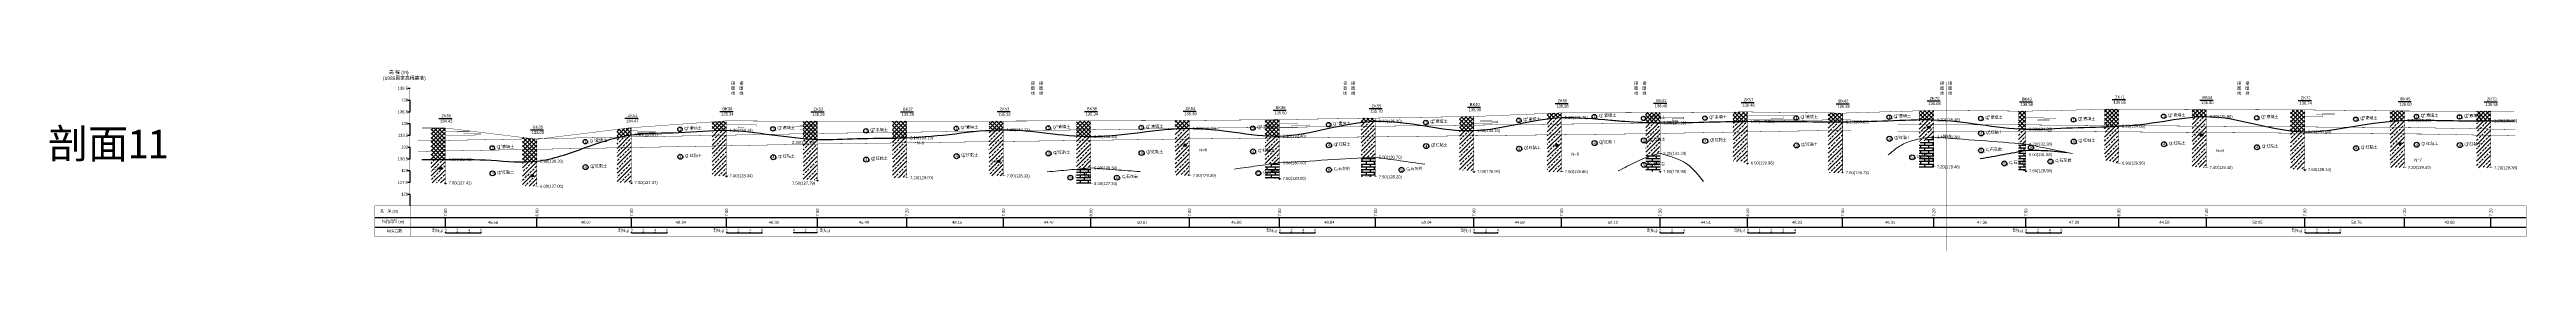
# Model space of a CAD drawing. Header units: inches. Extents: x -205 to 12199, y -11610 to -150.
# Drawn here: x -167 to 1933, y -3383 to -3230 of the extents above; entities that cross this region are included whole.
import ezdxf
from ezdxf.enums import TextEntityAlignment as Align

# ---------------------------------------------------------------- set-up
doc = ezdxf.new("R2010")
doc.units = ezdxf.units.IN
doc.header["$MEASUREMENT"] = 0
doc.linetypes.add('ACAD_ISO03W100', pattern=[30, 12, -18])
doc.linetypes.add('ACAD_ISO05W100', pattern=[34, 24, -3, 0.5, -3, 0.5, -3])
for name, color, linetype in [('GiCAD_PouMian', 7, 'Continuous'), ('GICAD_QUYANG', 7, 'Continuous'), ('地质-原位曲线', 7, 'Continuous'), ('地质-图框', 7, 'Continuous'), ('地质-地层符号', 3, 'Continuous'), ('地质-地层线', 7, 'Continuous'), ('地质-地面线', 7, 'Continuous'), ('地质-填充花纹', 4, 'Continuous'), ('地质-文字', 7, 'Continuous'), ('地质-标注栏', 7, 'Continuous'), ('地质-标贯', 7, 'Continuous'), ('地质-钻孔', 7, 'Continuous'), ('管底', 7, 'Continuous'), ('红线', 1, 'ACAD_ISO05W100')]:
    doc.layers.add(name, color=color, linetype=linetype)
doc.styles.add('LZ_PMT_LINE', font='', dxfattribs={"height": 2})
doc.styles.get("Standard").update_dxf_attribs({"font": ''})
doc.styles.add('地层编号', font='Comfont.shx', dxfattribs={"width": 0.7, "height": 2.5, "bigfont": 'Hztxt12a.shx'})
doc.styles.add('宋体', font='')
doc.styles.add('层底标注', font='Comfont.shx', dxfattribs={"width": 0.7, "height": 2.5, "bigfont": 'Hztxt12a.shx'})
doc.styles.add('岩土名称', font='Comfont.shx', dxfattribs={"width": 0.7, "height": 2.5, "bigfont": 'Hztxt12a.shx'})
doc.styles.add('时代', font='Comfont.shx', dxfattribs={"width": 0.7, "height": 2.5, "bigfont": 'Hztxt12a.shx'})
doc.styles.add('标注栏数据', font='Comfont.shx', dxfattribs={"width": 0.7, "height": 2.5, "bigfont": 'Hztxt12a.shx'})
doc.styles.add('标贯动探', font='Comfont.shx', dxfattribs={"width": 0.7, "height": 2.5, "bigfont": 'Hztxt12a.shx'})
doc.styles.add('钻孔标注', font='Comfont.shx', dxfattribs={"width": 0.7, "height": 2.5, "bigfont": 'Hztxt12a.shx'})
doc.styles.add('高程系统', font='Comfont.shx', dxfattribs={"width": 0.7, "height": 3, "bigfont": 'Hztxt12a.shx'})
doc.styles.get('LZ_PMT_LINE').set_extended_font_data('SimSun')
doc.styles.get('Standard').set_extended_font_data('SimSun')
doc.styles.get('宋体').set_extended_font_data('宋体')
doc.linetypes.add('bzhjcx', pattern='A,0.001,[2,XX1.shx,S=1,R=0,X=1,Y=0],-2', length=2.001)
doc.linetypes.add('swx', pattern='A,7,-1.5,["●",LZ_PMT_LINE,S=0.05,R=0,X=0,Y=0],-1.5', length=10)
pattern_1 = [(45, (-10672.845, -3442.7956), (-1.76776695, 1.76776695), []), (135, (-10672.845, -3442.7956), (-1.76776695, -1.76776695), [])]
pattern_2 = [(45, (-10672.845, -3442.7956), (-3.535534, 3.535534), []), (45, (-10669.3095, -3442.7956), (-3.535534, 3.535534), [2, -1])]
pattern_3 = [(45, (-10762.845, -3442.7956), (-3.535534, 3.535534), []), (45, (-10759.3095, -3442.7956), (-3.535534, 3.535534), [2, -1])]
pattern_4 = [(45, (-10762.845, -3442.7956), (-1.76776695, 1.76776695), []), (135, (-10762.845, -3442.7956), (-1.76776695, -1.76776695), [])]
pattern_5 = [(45, (-10852.845, -3442.7956), (-3.535534, 3.535534), []), (45, (-10849.3095, -3442.7956), (-3.535534, 3.535534), [2, -1])]
pattern_6 = [(45, (-10852.845, -3442.7956), (-1.76776695, 1.76776695), []), (135, (-10852.845, -3442.7956), (-1.76776695, -1.76776695), [])]
pattern_7 = [(0, (-10852.845, -3442.7956), (0, 2.3), []), (90, (-10852.845, -3442.7956), (-3.5, 2.3), [2.3, -2.3])]
pattern_8 = [(45, (-10942.845, -3442.7956), (-3.535534, 3.535534), []), (45, (-10939.3095, -3442.7956), (-3.535534, 3.535534), [2, -1])]
pattern_9 = [(0, (-10942.845, -3442.7956), (0, 2.3), []), (90, (-10942.845, -3442.7956), (-3.5, 2.3), [2.3, -2.3])]
pattern_10 = [(45, (-10942.845, -3442.7956), (-1.76776695, 1.76776695), []), (135, (-10942.845, -3442.7956), (-1.76776695, -1.76776695), [])]
pattern_11 = [(0, (-11033.5854, -3442.7893), (0, 2.3), []), (90, (-11033.5854, -3442.7893), (-3.5, 2.3), [2.3, -2.3])]
pattern_12 = [(45, (-11033.5854, -3442.7893), (-1.76776695, 1.76776695), []), (135, (-11033.5854, -3442.7893), (-1.76776695, -1.76776695), [])]
pattern_13 = [(45, (-11033.5854, -3442.7893), (-3.535534, 3.535534), []), (45, (-11030.05, -3442.7893), (-3.535534, 3.535534), [2, -1])]

# ---------------------------------------------------------------- blocks, each defined once
blk = doc.blocks.new('gkqy_yuan.dwg不标')
at = {"layer": 'GiCAD_PouMian'}
h = blk.add_hatch(color=7, dxfattribs=at)
edge = h.paths.add_edge_path()
edge.add_arc((0, 0), 1, 0, 360)
at = {"layer": 'GICAD_QUYANG', "color": 7}
blk.add_circle((0, 0), 1, dxfattribs=at)
blk = doc.blocks.new('gkqy_yan.dwg不标', base_point=(0, -1))
at = {"color": 7}
blk.add_solid([(-0.5, -2), (-0.5, 0), (0.5, -2), (0.5, 0)], dxfattribs=at)

msp = doc.modelspace()

# ---------------------------------------------------------------- hatches: boundary and pattern name
at = {"layer": '地质-填充花纹', "linetype": 'Continuous'}
h = msp.add_hatch(dxfattribs=at)
h.set_pattern_fill('GKSTT', scale=0.5, style=0, pattern_type=2)
h.set_pattern_definition(pattern_1)
h.paths.add_polyline_path([(406.38278, -3280.71307), (401.29748, -3280.71626), (396.29956, -3280.85634), (394.38278, -3280.94787), (394.38278, -3273.59485), (406.38278, -3272.73091)])
h = msp.add_hatch(dxfattribs=at)
h.set_pattern_fill('GKSTT', scale=0.5, style=0, pattern_type=2)
h.set_pattern_definition(pattern_1)
h.paths.add_polyline_path([(483.5421, -3273.04519), (483.5421, -3288.36638), (475.01714, -3287.9157), (471.5421, -3287.63426), (471.5421, -3272.99334)])
h = msp.add_hatch(dxfattribs=at)
h.set_pattern_fill('GKSTT', scale=0.5, style=0, pattern_type=2)
h.set_pattern_definition(pattern_4)
h.paths.add_polyline_path([(559.36289, -3287.05387), (551.69921, -3287.28689), (547.36289, -3287.36624), (547.36289, -3273.04627), (559.36289, -3273.04627)])
h = msp.add_hatch(dxfattribs=at)
h.set_pattern_fill('GKSTT', scale=0.5, style=0, pattern_type=2)
h.set_pattern_definition(pattern_4)
h.paths.add_polyline_path([(641.27909, -3280.18448), (635.40405, -3280.30135), (630.41052, -3280.55303), (629.27909, -3280.6355), (629.27909, -3272.8761), (641.27909, -3272.84678)])
h = msp.add_hatch(dxfattribs=at)
h.set_pattern_fill('GKSTT', scale=0.5, style=0, pattern_type=2)
h.set_pattern_definition(pattern_4)
h.paths.add_polyline_path([(715.39005, -3286.04046), (708.44916, -3285.87976), (703.45662, -3285.6087), (703.39005, -3285.6037), (703.39005, -3272.73494), (715.39005, -3272.71336)])
h = msp.add_hatch(dxfattribs=at)
h.set_pattern_fill('GKSTT', scale=0.5, style=0, pattern_type=2)
h.set_pattern_definition(pattern_4)
h.paths.add_polyline_path([(798.99971, -3279.05068), (792.26936, -3279.17069), (787.27555, -3279.41704), (786.99971, -3279.43673), (786.99971, -3272.4284), (798.99971, -3272.38056)])
h = msp.add_hatch(dxfattribs=at)
h.set_pattern_fill('GKSTT', scale=0.5, style=0, pattern_type=2)
h.set_pattern_definition(pattern_6)
h.paths.add_polyline_path([(875.33034, -3285.64404), (867.22898, -3285.57323), (863.33034, -3285.34603), (863.33034, -3271.76391), (875.33034, -3271.64862)])
h = msp.add_hatch(dxfattribs=at)
h.set_pattern_fill('GKSTT', scale=0.5, style=0, pattern_type=2)
h.set_pattern_definition(pattern_6)
h.paths.add_polyline_path([(956.73378, -3272.99395), (950.74076, -3273.33859), (945.76663, -3273.84397), (944.73378, -3273.98319), (944.73378, -3270.51355), (956.73378, -3270.317)])
h = msp.add_hatch(dxfattribs=at)
h.set_pattern_fill('GKFZNT', scale=0.5, style=0, pattern_type=2)
h.set_pattern_definition(pattern_5)
h.paths.add_polyline_path([(956.73378, -3303.66058), (951.22469, -3303.9764), (946.23289, -3304.26256), (944.73378, -3304.3485), (944.73378, -3273.98319), (945.76663, -3273.84397), (950.74076, -3273.33859), (956.73378, -3272.99395)])
h = msp.add_hatch(dxfattribs=at)
h.set_pattern_fill('GKSTT', scale=0.5, style=0, pattern_type=2)
h.set_pattern_definition(pattern_6)
h.paths.add_polyline_path([(1040.13191, -3280.9803), (1033.4241, -3280.99903), (1028.42937, -3280.77556), (1028.13191, -3280.75238), (1028.13191, -3269.17544), (1040.13191, -3268.98359)])
h = msp.add_hatch(dxfattribs=at)
h.set_pattern_fill('GKSTT', scale=0.5, style=0, pattern_type=2)
h.set_pattern_definition(pattern_6)
h.paths.add_polyline_path([(1114.45448, -3269.93177), (1107.11723, -3270.48605), (1102.45448, -3271.03219), (1102.45448, -3266.41835), (1114.45448, -3265.9232)])
h = msp.add_hatch(dxfattribs=at)
h.set_pattern_fill('GKFZNT', scale=0.5, style=0, pattern_type=2)
h.set_pattern_definition(pattern_5)
h.paths.add_polyline_path([(1114.45448, -3315.91289), (1102.45448, -3315.91289), (1102.45448, -3271.03219), (1107.11723, -3270.48605), (1114.45448, -3269.93177)])
h = msp.add_hatch(dxfattribs=at)
h.set_pattern_fill('GKSTT', scale=0.5, style=0, pattern_type=2)
h.set_pattern_definition(pattern_10)
h.paths.add_polyline_path([(1197.98977, -3274.30753), (1188.32269, -3274.09861), (1185.98977, -3274.01057), (1185.98977, -3265.68536), (1197.98977, -3265.64706)])
h = msp.add_hatch(dxfattribs=at)
h.set_pattern_fill('GKFZNT', scale=0.5, style=0, pattern_type=2)
h.set_pattern_definition(pattern_8)
h.paths.add_polyline_path([(1188.32269, -3274.09861), (1197.98977, -3274.30753), (1197.98977, -3300.35961), (1192.10154, -3301.45923), (1187.18651, -3302.37709), (1185.98977, -3302.60058), (1185.98977, -3274.01057)])
h = msp.add_hatch(dxfattribs=at)
h.set_pattern_fill('GKSTT', scale=0.5, style=0, pattern_type=2)
h.set_pattern_definition(pattern_10)
h.paths.add_polyline_path([(1272.17522, -3273.11479), (1265.3272, -3273.16617), (1260.32753, -3273.223), (1260.17522, -3273.22518), (1260.17522, -3265.20099), (1272.17522, -3265.11472)])
h = msp.add_hatch(dxfattribs=at)
h.set_pattern_fill('GKFZNT', scale=0.5, style=0, pattern_type=2)
h.set_pattern_definition(pattern_8)
h.paths.add_polyline_path([(1272.17522, -3308.41864), (1266.24029, -3307.76317), (1260.17522, -3307.09976), (1260.17522, -3273.22518), (1260.32753, -3273.223), (1265.3272, -3273.16617), (1272.17522, -3273.11479)])
h = msp.add_hatch(dxfattribs=at)
h.set_pattern_fill('GKSTT', scale=0.5, style=0, pattern_type=2)
h.set_pattern_definition(pattern_10)
h.paths.add_polyline_path([(1352.7291, -3266.10977), (1352.7291, -3273.44714), (1347.70148, -3273.46576), (1342.70148, -3273.46807), (1340.7291, -3273.46368), (1340.7291, -3265.96081)])
h = msp.add_hatch(dxfattribs=at)
h.set_pattern_fill('GKFZNT', scale=0.5, style=0, pattern_type=2)
h.set_pattern_definition(pattern_8)
h.paths.add_polyline_path([(1352.7291, -3316.77954), (1341.74206, -3316.77954), (1340.7291, -3316.62854), (1340.7291, -3273.46368), (1342.70148, -3273.46807), (1347.70148, -3273.46576), (1352.7291, -3273.44714)])
h = msp.add_hatch(dxfattribs=at)
h.set_pattern_fill('GKSTT', scale=0.5, style=0, pattern_type=2)
h.set_pattern_definition(pattern_10)
h.paths.add_polyline_path([(1429.91236, -3271.77571), (1421.55293, -3271.64535), (1417.91236, -3271.68202), (1417.91236, -3264.14992), (1429.91236, -3263.78716)])
h = msp.add_hatch(dxfattribs=at)
h.set_pattern_fill('GKFZNT', scale=0.5, style=0, pattern_type=2)
h.set_pattern_definition(pattern_8)
h.paths.add_polyline_path([(1429.91236, -3271.77571), (1429.91236, -3286.54452), (1424.82762, -3288.54284), (1420.1741, -3290.37169), (1417.91236, -3291.26056), (1417.91236, -3271.68202), (1421.55293, -3271.64535)])
h = msp.add_hatch(dxfattribs=at)
h.set_pattern_fill('GKSTT', scale=0.5, style=0, pattern_type=2)
h.set_pattern_definition(pattern_12)
h.paths.add_polyline_path([(1508.10104, -3264.43785), (1508.10104, -3279.76579), (1502.15959, -3279.74558), (1502.15959, -3264.4282)])
h = msp.add_hatch(dxfattribs=at)
h.set_pattern_fill('GKSTT', scale=0.5, style=0, pattern_type=2)
h.set_pattern_definition(pattern_12)
h.paths.add_polyline_path([(1586.89279, -3277.31819), (1577.73597, -3277.7427), (1574.89279, -3277.83006), (1574.89279, -3262.91978), (1586.89279, -3262.64564)])
h = msp.add_hatch(dxfattribs=at)
h.set_pattern_fill('GKSTT', scale=0.5, style=0, pattern_type=2)
h.set_pattern_definition(pattern_12)
h.paths.add_polyline_path([(1661.19917, -3262.97216), (1661.19917, -3268.98036), (1654.0215, -3269.18343), (1649.19917, -3269.57184), (1649.19917, -3262.91833)])
h = msp.add_hatch(dxfattribs=at)
h.set_pattern_fill('GKFZNT', scale=0.5, style=0, pattern_type=2)
h.set_pattern_definition(pattern_13)
h.paths.add_polyline_path([(1661.19917, -3312.29603), (1655.25577, -3312.0444), (1649.19917, -3311.729), (1649.19917, -3269.57184), (1654.0215, -3269.18343), (1661.19917, -3268.98036)])
h = msp.add_hatch(dxfattribs=at)
h.set_pattern_fill('GKSTT', scale=0.5, style=0, pattern_type=2)
h.set_pattern_definition(pattern_12)
h.paths.add_polyline_path([(1744.61363, -3263.37207), (1744.61363, -3282.02745), (1737.5763, -3281.67603), (1732.61363, -3281.1696), (1732.61363, -3263.31452)])
h = msp.add_hatch(dxfattribs=at)
h.set_pattern_fill('GKSTT', scale=0.5, style=0, pattern_type=2)
h.set_pattern_definition(pattern_12)
h.paths.add_polyline_path([(1829.2208, -3264.30384), (1829.2208, -3272.32131), (1821.8749, -3272.75351), (1817.2208, -3273.14287), (1817.2208, -3264.17146)])
h = msp.add_hatch(dxfattribs=at)
h.set_pattern_fill('GKFZNT', scale=0.5, style=0, pattern_type=2)
h.set_pattern_definition(pattern_13)
h.paths.add_polyline_path([(1829.2208, -3312.3066), (1817.2208, -3312.3066), (1817.2208, -3273.14287), (1821.8749, -3272.75351), (1829.2208, -3272.32131)])
h = msp.add_hatch(dxfattribs=at)
h.set_pattern_fill('GKSTT', scale=0.5, style=0, pattern_type=2)
h.set_pattern_definition([(45, (-11256.0918, -3442.7893), (-1.76776695, 1.76776695), []), (135, (-11256.0918, -3442.7893), (-1.76776695, -1.76776695), [])])
h.paths.add_polyline_path([(1902.34796, -3264.57241), (1902.34796, -3272.5736), (1896.03364, -3272.58057), (1891.03364, -3272.58596), (1890.34796, -3272.58597), (1890.34796, -3264.52864)])
h = msp.add_hatch(dxfattribs=at)
h.set_pattern_fill('GKFZNT', scale=0.5, style=0, pattern_type=2)
h.set_pattern_definition([(45, (-11256.092, -3442.7893), (-3.535534, 3.535534), []), (45, (-11252.556, -3442.7893), (-3.535534, 3.535534), [2, -1])])
h.paths.add_polyline_path([(1902.34796, -3312.57272), (1896.50402, -3312.55875), (1890.4101, -3312.53445), (1890.34796, -3312.53417), (1890.34796, -3272.58597), (1891.03364, -3272.58596), (1896.03364, -3272.58057), (1902.34796, -3272.5736)])
h = msp.add_hatch(dxfattribs=at)
h.set_pattern_fill('GKSTT', scale=0.5, style=0, pattern_type=2)
h.set_pattern_definition(pattern_1)
h.paths.add_polyline_path([(168.10104, -3305.44627), (156.10104, -3305.44627), (156.10104, -3278.77961), (168.10104, -3278.77961)])
h = msp.add_hatch(dxfattribs=at)
h.set_pattern_fill('GKSTT', scale=0.5, style=0, pattern_type=2)
h.set_pattern_definition(pattern_1)
h.paths.add_polyline_path([(245.69722, -3288.28218), (245.69722, -3306.99609), (237.10833, -3307.56408), (233.69722, -3307.57746), (233.69722, -3286.80788)])
h = msp.add_hatch(dxfattribs=at)
h.set_pattern_fill('GKSTT', scale=0.5, style=0, pattern_type=2)
h.set_pattern_definition(pattern_1)
h.paths.add_polyline_path([(325.82156, -3284.55628), (319.49004, -3285.65546), (314.60874, -3286.73721), (313.82156, -3286.93962), (313.82156, -3280.01118), (325.82156, -3278.54346)])
h = msp.add_hatch(dxfattribs=at)
h.set_pattern_fill('GKFZNT', scale=0.5, style=0, pattern_type=2)
h.set_pattern_definition(pattern_2)
h.paths.add_polyline_path([(325.82156, -3325.17955), (313.82156, -3325.17955), (313.82156, -3286.93962), (314.60874, -3286.73721), (319.49004, -3285.65546), (325.82156, -3284.55628)])
h = msp.add_hatch(dxfattribs=at)
h.set_pattern_fill('GKFZNT', scale=0.5, style=0, pattern_type=2)
h.set_pattern_definition(pattern_2)
h.paths.add_polyline_path([(406.38278, -3319.37958), (394.38278, -3319.37958), (394.38278, -3280.94787), (396.29956, -3280.85634), (401.29748, -3280.71626), (406.38278, -3280.71307)])
h = msp.add_hatch(dxfattribs=at)
h.set_pattern_fill('GKFZNT', scale=0.5, style=0, pattern_type=2)
h.set_pattern_definition(pattern_2)
h.paths.add_polyline_path([(475.01714, -3287.9157), (483.5421, -3288.36638), (483.5421, -3323.03919), (477.36092, -3322.86424), (471.5421, -3322.55361), (471.5421, -3287.63426)])
h = msp.add_hatch(dxfattribs=at)
h.set_pattern_fill('GKFZNT', scale=0.5, style=0, pattern_type=2)
h.set_pattern_definition(pattern_3)
h.paths.add_polyline_path([(559.36289, -3321.04627), (547.36289, -3321.04627), (547.36289, -3287.36624), (551.69921, -3287.28689), (559.36289, -3287.05387)])
h = msp.add_hatch(dxfattribs=at)
h.set_pattern_fill('GKFZNT', scale=0.5, style=0, pattern_type=2)
h.set_pattern_definition(pattern_3)
h.paths.add_polyline_path([(641.27909, -3319.51284), (629.27909, -3319.51284), (629.27909, -3280.6355), (630.41052, -3280.55303), (635.40405, -3280.30135), (641.27909, -3280.18448)])
h = msp.add_hatch(dxfattribs=at)
h.set_pattern_fill('GKFZNT', scale=0.5, style=0, pattern_type=2)
h.set_pattern_definition(pattern_3)
h.paths.add_polyline_path([(703.45662, -3285.6087), (708.44916, -3285.87976), (715.39005, -3286.04046), (715.39005, -3312.73585), (707.07098, -3313.49915), (703.39005, -3313.83689), (703.39005, -3285.6037)])
h = msp.add_hatch(dxfattribs=at)
h.set_pattern_fill('GKFZNT', scale=0.5, style=0, pattern_type=2)
h.set_pattern_definition(pattern_3)
h.paths.add_polyline_path([(798.99971, -3319.04623), (789.89128, -3319.04623), (788.82293, -3319.02427), (786.99971, -3318.92926), (786.99971, -3279.43673), (787.27555, -3279.41704), (792.26936, -3279.17069), (798.99971, -3279.05068)])
h = msp.add_hatch(dxfattribs=at)
h.set_pattern_fill('GKFZNT', scale=0.5, style=0, pattern_type=2)
h.set_pattern_definition(pattern_5)
h.paths.add_polyline_path([(867.22898, -3285.57323), (875.33034, -3285.64404), (875.33034, -3308.34804), (866.40076, -3309.60369), (863.33034, -3310.03544), (863.33034, -3285.34603)])
h = msp.add_hatch(dxfattribs=at)
h.set_pattern_fill('GKFZNT', scale=0.5, style=0, pattern_type=2)
h.set_pattern_definition(pattern_5)
h.paths.add_polyline_path([(1028.42937, -3280.77556), (1033.4241, -3280.99903), (1040.13191, -3280.9803), (1040.13191, -3315.61919), (1035.15917, -3315.08069), (1029.94622, -3314.33869), (1028.13191, -3314.04666), (1028.13191, -3280.75238)])
h = msp.add_hatch(dxfattribs=at)
h.set_pattern_fill('GKSHY', scale=0.5, style=0, pattern_type=2)
h.set_pattern_definition(pattern_9)
h.paths.add_polyline_path([(1429.91236, -3311.7796), (1417.91236, -3311.7796), (1417.91236, -3291.26056), (1420.1741, -3290.37169), (1424.82762, -3288.54284), (1429.91236, -3286.54452)])
h = msp.add_hatch(dxfattribs=at)
h.set_pattern_fill('GKSHY', scale=0.5, style=0, pattern_type=2)
h.set_pattern_definition(pattern_11)
h.paths.add_polyline_path([(1508.10104, -3292.42095), (1508.10104, -3297.81764), (1501.94546, -3297.90461), (1501.94546, -3292.38368)])
h = msp.add_hatch(dxfattribs=at)
h.set_pattern_fill('GKFZNT', scale=0.5, style=0, pattern_type=2)
h.set_pattern_definition(pattern_13)
h.paths.add_polyline_path([(1508.10104, -3279.76579), (1508.10104, -3292.42095), (1502.08704, -3292.392), (1502.08704, -3279.7594)])
h = msp.add_hatch(dxfattribs=at)
h.set_pattern_fill('GKFZNT', scale=0.5, style=0, pattern_type=2)
h.set_pattern_definition(pattern_13)
h.paths.add_polyline_path([(1586.89279, -3308.59382), (1580.55946, -3307.42562), (1574.89279, -3306.14003), (1574.89279, -3277.83006), (1577.73597, -3277.7427), (1586.89279, -3277.31819)])
h = msp.add_hatch(dxfattribs=at)
h.set_pattern_fill('GKFZNT', scale=0.5, style=0, pattern_type=2)
h.set_pattern_definition(pattern_13)
h.paths.add_polyline_path([(1737.5763, -3281.67603), (1744.61363, -3282.02745), (1744.61363, -3314.03733), (1739.30265, -3313.98198), (1733.74169, -3313.84794), (1732.61363, -3313.81656), (1732.61363, -3281.1696)])
h = msp.add_hatch(dxfattribs=at)
h.set_pattern_fill('GKFZNT', scale=0.5, style=0, pattern_type=2)
h.set_pattern_definition(pattern_2)
h.paths.add_polyline_path([(168.10104, -3325.44527), (163.35141, -3325.4262), (158.35104, -3325.44627), (158.35009, -3325.44627), (156.10104, -3325.44627), (156.10104, -3305.44627), (168.10104, -3305.44627)])
h = msp.add_hatch(dxfattribs=at)
h.set_pattern_fill('GKFZNT', scale=0.5, style=0, pattern_type=2)
h.set_pattern_definition(pattern_2)
h.paths.add_polyline_path([(245.69722, -3328.30894), (239.481, -3328.21063), (233.69722, -3327.95825), (233.69722, -3307.57746), (237.10833, -3307.56408), (245.69722, -3306.99609)])
h = msp.add_hatch(dxfattribs=at)
h.set_pattern_fill('GKSHY', scale=0.5, style=0, pattern_type=2)
h.set_pattern_definition([(0, (-10762.845, -3442.7956), (0, 2.3), []), (90, (-10762.845, -3442.7956), (-3.5, 2.3), [2.3, -2.3])])
h.paths.add_polyline_path([(715.39005, -3326.04625), (703.39005, -3326.04625), (703.39005, -3313.83689), (707.07098, -3313.49915), (715.39005, -3312.73585)])
h = msp.add_hatch(dxfattribs=at)
h.set_pattern_fill('GKSHY', scale=0.5, style=0, pattern_type=2)
h.set_pattern_definition(pattern_7)
h.paths.add_polyline_path([(875.33034, -3321.64622), (863.33034, -3321.64622), (863.33034, -3310.03544), (866.40076, -3309.60369), (875.33034, -3308.34804)])
h = msp.add_hatch(dxfattribs=at)
h.set_pattern_fill('GKSHY', scale=0.5, style=0, pattern_type=2)
h.set_pattern_definition(pattern_7)
h.paths.add_polyline_path([(956.73378, -3320.31291), (944.73378, -3320.31291), (944.73378, -3304.3485), (946.23289, -3304.26256), (951.22469, -3303.9764), (956.73378, -3303.66058)])
h = msp.add_hatch(dxfattribs=at)
h.set_pattern_fill('GKSHY', scale=0.5, style=0, pattern_type=2)
h.set_pattern_definition(pattern_9)
h.paths.add_polyline_path([(1197.98977, -3315.64626), (1185.98977, -3315.64626), (1185.98977, -3302.60058), (1187.18651, -3302.37709), (1192.10154, -3301.45923), (1197.98977, -3300.35961)])
h = msp.add_hatch(dxfattribs=at)
h.set_pattern_fill('GKSHY', scale=0.5, style=0, pattern_type=2)
h.set_pattern_definition(pattern_11)
h.paths.add_polyline_path([(1508.10104, -3315.10662), (1502.01506, -3315.05482), (1502.01506, -3297.85281), (1508.10104, -3297.81764)])

# ---------------------------------------------------------------- linework, layer by layer
at = {"layer": '地质-原位曲线', "color": 7, "linetype": 'Continuous'}
for p, q in [((168.50066, -3367.97955), (168.50066, -3367.47955)), ((168.50066, -3367.97955), (198.50066, -3367.97955)), ((178.50066, -3367.97955), (178.50066, -3367.47955)), ((188.50066, -3367.97955), (188.50066, -3367.47955)), ((198.50066, -3367.97955), (198.50066, -3367.47955)), ((326.22136, -3367.97955), (326.22136, -3367.47955)), ((326.22136, -3367.97955), (356.22136, -3367.97955)), ((336.22136, -3367.97955), (336.22136, -3367.47955)), ((346.22136, -3367.97955), (346.22136, -3367.47955)), ((356.22136, -3367.97955), (356.22136, -3367.47955)), ((406.78288, -3367.97955), (406.78288, -3367.47955)), ((406.78288, -3367.97955), (436.78288, -3367.97955)), ((416.78288, -3367.97955), (416.78288, -3367.47955)), ((426.78288, -3367.97955), (426.78288, -3367.47955)), ((436.78288, -3367.97955), (436.78288, -3367.47955)), ((463.64226, -3367.97955), (463.64226, -3367.47955)), ((483.64226, -3367.97955), (463.64226, -3367.97955)), ((473.64226, -3367.97955), (473.64226, -3367.47955)), ((483.64226, -3367.97955), (483.64226, -3367.47955)), ((875.73015, -3367.97955), (875.73015, -3367.47955)), ((875.73015, -3367.97955), (905.73015, -3367.97955)), ((885.73015, -3367.97955), (885.73015, -3367.47955)), ((895.73015, -3367.97955), (895.73015, -3367.47955)), ((905.73015, -3367.97955), (905.73015, -3367.47955)), ((1040.53191, -3367.97955), (1040.53191, -3367.47955)), ((1040.53191, -3367.97955), (1060.53191, -3367.97955)), ((1050.53191, -3367.97955), (1050.53191, -3367.47955)), ((1060.53191, -3367.97955), (1060.53191, -3367.47955)), ((1198.38933, -3367.97955), (1198.38933, -3367.47955)), ((1198.38933, -3367.97955), (1218.38933, -3367.97955)), ((1208.38933, -3367.97955), (1208.38933, -3367.47955)), ((1218.38933, -3367.97955), (1218.38933, -3367.47955)), ((1272.57487, -3367.97955), (1272.57487, -3367.47955)), ((1272.57487, -3367.97955), (1312.57487, -3367.97955)), ((1282.57487, -3367.97955), (1282.57487, -3367.47955)), ((1292.57487, -3367.97955), (1292.57487, -3367.47955)), ((1302.57487, -3367.97955), (1302.57487, -3367.47955)), ((1312.57487, -3367.97955), (1312.57487, -3367.47955)), ((1508.50151, -3367.9733), (1508.50151, -3367.4733)), ((1508.50151, -3367.9733), (1538.50151, -3367.9733)), ((1518.50151, -3367.9733), (1518.50151, -3367.4733)), ((1528.50151, -3367.9733), (1528.50151, -3367.4733)), ((1538.50151, -3367.9733), (1538.50151, -3367.4733)), ((1745.01323, -3367.9733), (1745.01323, -3367.4733)), ((1745.01323, -3367.9733), (1775.01323, -3367.9733)), ((1755.01323, -3367.9733), (1755.01323, -3367.4733)), ((1765.01323, -3367.9733), (1765.01323, -3367.4733)), ((1775.01323, -3367.9733), (1775.01323, -3367.4733))]:
    msp.add_line(p, q, dxfattribs=at)
at = {"layer": '地质-原位曲线', "color": 7, "linetype": 'Continuous', "const_width": 0.2, "flags": 128}
for points in [[(406.78288, -3276.04625), (431.78288, -3276.04625), (431.78288, -3276.71292), (431.78288, -3276.71292), (431.78288, -3277.37958), (416.78288, -3277.37958), (416.78288, -3278.04625), (416.78288, -3278.04625), (416.78288, -3278.71292), (421.78288, -3278.71292), (421.78288, -3279.37958), (406.78288, -3279.37958)], [(875.73015, -3274.97955), (890.73015, -3274.97955), (890.73015, -3275.64623), (900.73015, -3275.64623), (900.73015, -3276.3129), (900.73015, -3276.3129), (900.73015, -3276.97955), (885.73015, -3276.97955), (885.73015, -3277.64623), (890.73015, -3277.64623), (890.73015, -3278.3129), (875.73015, -3278.3129)], [(1040.53191, -3271.64627), (1055.53191, -3271.64627), (1055.53191, -3272.31293), (1045.53191, -3272.31293), (1045.53191, -3272.9796), (1060.53191, -3272.9796), (1060.53191, -3273.64627), (1060.53191, -3273.64627), (1060.53191, -3274.31293), (1055.53191, -3274.31293), (1055.53191, -3274.9796), (1040.53191, -3274.9796)], [(1198.38933, -3269.64627), (1218.38933, -3269.64627), (1218.38933, -3270.31293), (1218.38933, -3270.31293), (1218.38933, -3270.9796), (1208.38933, -3270.9796), (1208.38933, -3271.64627), (1208.38933, -3271.64627), (1208.38933, -3272.31293), (1213.38933, -3272.31293), (1213.38933, -3272.9796), (1198.38933, -3272.9796)], [(1272.57487, -3268.44626), (1312.57487, -3268.44626), (1312.57487, -3269.11292), (1302.57487, -3269.11292), (1302.57487, -3269.77959), (1302.57487, -3269.77959), (1302.57487, -3270.44626), (1292.57487, -3270.44626), (1292.57487, -3271.11292), (1312.57487, -3271.11292), (1312.57487, -3271.77959), (1272.57487, -3271.77959)], [(1508.50151, -3269.77329), (1523.50151, -3269.77329), (1523.50151, -3270.43996), (1533.50151, -3270.43996), (1533.50151, -3271.10663), (1528.50151, -3271.10663), (1528.50151, -3271.77329), (1518.50151, -3271.77329), (1518.50151, -3272.43996), (1528.50151, -3272.43996), (1528.50151, -3273.10663), (1508.50151, -3273.10663)], [(1745.01323, -3266.03994), (1760.01323, -3266.03994), (1760.01323, -3266.70661), (1770.01323, -3266.70661), (1770.01323, -3267.37326), (1755.01323, -3267.37326), (1755.01323, -3268.03994), (1760.01323, -3268.03994), (1760.01323, -3268.70661), (1760.01323, -3268.70661), (1760.01323, -3269.37326), (1745.01323, -3269.37326)], [(168.50066, -3281.44627), (188.50066, -3281.44627), (188.50066, -3282.11295), (178.50066, -3282.11295), (178.50066, -3282.7796), (183.50066, -3282.7796), (183.50066, -3283.44627), (198.50066, -3283.44627), (198.50066, -3284.11295), (193.50066, -3284.11295), (193.50066, -3284.7796), (168.50066, -3284.7796)], [(326.22136, -3281.17955), (331.22136, -3281.17955), (331.22136, -3281.84622), (346.22136, -3281.84622), (346.22136, -3282.51288), (331.22136, -3282.51288), (331.22136, -3283.17955), (356.22136, -3283.17955), (356.22136, -3283.84622), (351.22136, -3283.84622), (351.22136, -3284.51288), (326.22136, -3284.51288)], [(483.64226, -3276.37961), (468.64226, -3276.37961), (468.64226, -3277.04627), (478.64226, -3277.04627), (478.64226, -3277.71294), (463.64226, -3277.71294), (463.64226, -3278.37961), (463.64226, -3278.37961), (463.64226, -3279.04627), (468.64226, -3279.04627), (468.64226, -3279.71294), (483.64226, -3279.71294)]]:
    msp.add_lwpolyline(points, dxfattribs=at)
at = {"layer": '地质-地层符号', "color": 7, "linetype": 'Continuous'}
for centre, major_axis in [((917.15706, -3275.94623), (0, 1.875)), ((999.55785, -3274.11292), (0, 1.875)), ((1078.4182, -3272.24624), (0, 1.875)), ((1142.40276, -3269.09943), (0, 1.875)), ((1184.1704, -3270.60127), (0, 1.875)), ((1236.2075, -3270.34626), (0, 1.875)), ((1313.57716, -3270.24623), (0, 1.875)), ((1392.44573, -3269.57957), (0, 1.875)), ((1470.1317, -3270.71992), (0, 1.875)), ((1548.62191, -3271.83994), (0, 1.875)), ((1625.17098, -3268.77327), (0, 1.875)), ((1704.0314, -3270.13994), (0, 1.875)), ((1788.04221, -3271.3066), (0, 1.875)), ((1839.41574, -3269.01329), (0, 1.875)), ((1875.97932, -3269.30826), (0, 1.875)), ((208.02413, -3295.67958), (0, 1.875)), ((286.88439, -3290.37955), (0, 1.875)), ((367.22717, -3279.9129), (0, 1.875)), ((446.08744, -3279.51292), (0, 1.875)), ((524.85696, -3281.1565), (0, 1.875)), ((601.44599, -3279.07955), (0, 1.875)), ((679.45957, -3278.74621), (0, 1.875)), ((758.31988, -3278.34624), (0, 1.875)), ((852.84069, -3278.86936), (0, 1.875)), ((853.09069, -3298.74956), (0, 2.125)), ((917.40706, -3293.44623), (0, 2.125)), ((999.80785, -3294.11292), (0, 2.125)), ((1078.6682, -3296.41291), (0, 2.125)), ((1142.65276, -3291.59988), (0, 2.125)), ((1184.4204, -3289.30616), (0, 2.125)), ((1236.4575, -3289.84626), (0, 2.125)), ((1313.82716, -3293.60133), (0, 2.125)), ((1392.69573, -3287.91289), (0, 2.125)), ((1470.3817, -3283.37409), (0, 2.125)), ((1470.34003, -3297.93167), (0, 2.08333)), ((1512.53666, -3295.31967), (0, 2.08333)), ((1548.87191, -3290.33995), (0, 2.125)), ((1625.42098, -3292.60661), (0, 2.125)), ((1704.2814, -3295.14285), (0, 2.125)), ((1788.29221, -3295.97405), (0, 2.125)), ((1839.66574, -3292.99699), (0, 2.125)), ((1876.22932, -3293.30629), (0, 2.125)), ((208.27413, -3317.34625), (0, 2.125)), ((287.13439, -3312.05033), (0, 2.125)), ((367.47717, -3303.24315), (0, 2.125)), ((446.33744, -3303.67959), (0, 2.125)), ((525.10696, -3305.62837), (0, 2.125)), ((601.69599, -3302.74875), (0, 2.125)), ((679.70957, -3300.41288), (0, 2.125)), ((758.56988, -3300.01293), (0, 2.125)), ((857.58151, -3317.12119), (0, 2.08333)), ((917.3654, -3314.27957), (0, 2.08333)), ((978.91615, -3314.27954), (0, 2.08333)), ((1184.37874, -3310.175), (0, 2.08333)), ((1411.94988, -3303.7046), (0, 2.08333)), ((1490.07279, -3309.029), (0, 2.08333)), ((1529.13181, -3307.23996), (0, 2.08333)), ((698.19614, -3321.02955), (0, 2.08333)), ((737.6253, -3320.97123), (0, 2.08333))]:
    msp.add_ellipse(centre, major_axis=major_axis, ratio=1, dxfattribs=at)
at = {"layer": '地质-地层线', "color": 7, "lineweight": 25}
for points, knots in [([(828.35104, -3281.16523), (831.37137, -3281.53647), (847.12125, -3283.61927), (876.6227, -3288.0552), (916.27687, -3279.29189), (957.1395, -3270.3952), (998.68545, -3276.95698), (1039.0127, -3283.45963), (1077.55354, -3275.36135), (1116.00861, -3267.79612), (1146.50634, -3271.3476), (1164.39335, -3272.77872), (1168.35104, -3273.05666)], [684.5122176784, 684.5122176784, 684.5122176784, 684.5122176784, 693.6046633831, 731.9123813122, 773.1039003566, 814.295419401, 856.1858948534, 898.0763703058, 935.647359778, 973.2183492503, 1015.0438947509, 1026.9333662782, 1026.9333662782, 1026.9333662782, 1026.9333662782]), ([(1168.35104, -3273.05666), (1178.31596, -3273.75647), (1200.60862, -3274.77231), (1235.33795, -3273.61751), (1273.48258, -3272.93685), (1312.70123, -3273.27686), (1352.4264, -3273.63723), (1391.55671, -3272.87246), (1430.56856, -3270.54004), (1469.37862, -3275.70078), (1495.41467, -3279.34263), (1508.35104, -3279.75734)], [1026.9333662782, 1026.9333662782, 1026.9333662782, 1026.9333662782, 1056.8694402516, 1093.9670165779, 1131.0645929043, 1171.3418751378, 1211.6191573714, 1250.2197858499, 1288.8204143285, 1328.4871220501, 1367.4113229349, 1367.4113229349, 1367.4113229349, 1367.4113229349]), ([(1507.61068, -3279.75109), (1507.85745, -3279.759), (1521.20457, -3280.15951), (1547.74077, -3277.96589), (1586.5332, -3278.14733), (1624.26613, -3273.56184), (1663.11133, -3266.22349), (1703.15455, -3275.55754), (1744.91706, -3284.9833), (1787.20721, -3276.76159), (1821.31626, -3272.09045), (1841.55444, -3272.0309), (1847.61068, -3272.10264)], [1367.4113229349, 1367.4113229349, 1367.4113229349, 1367.4113229349, 1368.1538297716, 1407.5690068715, 1446.9841839713, 1484.370285049, 1521.7563861268, 1563.9722284039, 1606.188070681, 1648.7706725814, 1691.3532744819, 1709.5116253926, 1709.5116253926, 1709.5116253926, 1709.5116253926]), ([(1847.61068, -3272.10264), (1853.74934, -3272.17535), (1872.10155, -3272.66724), (1893.74214, -3272.56554), (1912.5981, -3272.57424), (1919.26467, -3272.57363), (1922.59796, -3272.57332)], [1709.5116253926, 1709.5116253926, 1709.5116253926, 1709.5116253926, 1727.9170953447, 1764.4809162075, 1774.4809162075, 1784.4809162075, 1784.4809162075, 1784.4809162075, 1784.4809162075]), ([(148.35104, -3305.44627), (151.68412, -3305.44636), (158.35028, -3305.44652), (177.95961, -3305.44406), (207.04455, -3305.4833), (247.26494, -3310.01971), (286.00305, -3295.54832), (325.26131, -3282.0719), (366.44349, -3283.66854), (406.12894, -3278.97572), (445.22188, -3284.65373), (472.41515, -3288.15398), (486.83076, -3288.46156), (488.35104, -3288.47974)], [0, 0, 0, 0, 10, 20, 58.805667399, 97.6113347981, 139.2186098208, 180.8258848436, 221.1512757667, 261.4766666898, 300.2463038668, 339.0159410439, 343.5846152147, 343.5846152147, 343.5846152147, 343.5846152147]), ([(488.35104, -3288.47974), (499.44783, -3288.61239), (523.23035, -3287.27329), (560.70668, -3287.70943), (600.56216, -3283.87894), (640.22179, -3278.52676), (678.58384, -3283.13379), (717.2327, -3287.64388), (757.44105, -3282.54786), (795.02784, -3277.77797), (818.6463, -3279.97237), (828.35104, -3281.16523)], [343.5846152147, 343.5846152147, 343.5846152147, 343.5846152147, 376.9321970376, 414.8484530314, 455.9502079864, 497.0519629415, 534.2233663794, 571.3947698173, 613.3458576356, 655.296945454, 684.5122176784, 684.5122176784, 684.5122176784, 684.5122176784])]:
    msp.add_open_spline(points, degree=3, knots=knots, dxfattribs=at)
at = {"layer": '地质-地层线', "color": 7, "linetype": 'bzhjcx', "lineweight": 0}
for points in [[(1391.57173, -3301.61252), (1404.47083, -3292.37062), (1430.16236, -3286.44627)], [(1508.35104, -3292.43996), (1528.04847, -3296.48985), (1534.29076, -3297.77329), (1547.74591, -3300.53974)], [(678.58557, -3316.11279), (697.11281, -3314.41285), (715.64005, -3312.71291)], [(715.64005, -3312.71291), (736.54197, -3314.2962), (757.44388, -3315.8795)], [(837.41602, -3313.67942), (856.49818, -3310.99615), (875.58034, -3308.31289)], [(875.58034, -3308.31289), (916.28206, -3305.97957), (956.98378, -3303.64624)], [(956.98378, -3303.64624), (977.83282, -3306.64618), (998.68185, -3309.64611)], [(1198.23977, -3300.31293), (1221.01665, -3309.56065), (1235.0223, -3324.40887)]]:
    msp.add_spline(points, degree=3, dxfattribs=at)
for points, knots in [([(1430.16236, -3286.44627), (1443.3172, -3287.44626), (1469.38009, -3289.42748), (1495.44298, -3291.4087), (1508.35104, -3292.38993)], [0, 0, 0, 0, 39.5783748949, 78.4142573277, 78.4142573277, 78.4142573277, 78.4142573277]), ([(1162.69793, -3315.27028), (1167.88358, -3312.57191), (1185.0946, -3303.61611), (1192.83296, -3301.67158), (1198.23977, -3300.31293)], [12.0832493973, 12.0832493973, 12.0832493973, 12.0832493973, 21.2443484973, 42.4886969947, 42.4886969947, 42.4886969947, 42.4886969947])]:
    msp.add_open_spline(points, degree=3, knots=knots, dxfattribs=at)
at = {"layer": '地质-地层线', "color": 7, "linetype": 'bzhjcx', "lineweight": 0, "start_tangent": (0.9971231804, -0.0757981735), "end_tangent": (0.9971231804, -0.0757981735)}
msp.add_spline([(1507.61068, -3292.38368), (1508.35104, -3292.43996)], degree=3, dxfattribs=at)
at = {"layer": '地质-地层线', "color": 7}
msp.add_open_spline([(1469.62788, -3304.7794), (1476.20513, -3303.61275), (1489.11285, -3301.32324), (1502.02057, -3299.03373), (1508.35104, -3297.91087)], degree=3, knots=[0, 0, 0, 0, 20.0397539608, 39.3275951237, 39.3275951237, 39.3275951237, 39.3275951237], dxfattribs=at)
at = {"layer": '地质-地层线', "color": 7, "start_tangent": (0.9846307277, 0.1746491629), "end_tangent": (0.9846307277, 0.1746491629)}
msp.add_spline([(1507.61068, -3297.90461), (1508.35104, -3297.77329)], degree=3, dxfattribs=at)
at = {"layer": '地质-地层线', "color": 7}
msp.add_spline([(1508.35104, -3297.77329), (1521.3209, -3297.77329), (1543.26086, -3299.61759)], degree=3, dxfattribs=at)
at = {"layer": '地质-地面线', "color": 7, "linetype": 'Continuous', "const_width": 0.3}
for points in [[(148.35104, -3278.77961), (168.35104, -3278.77961), (245.94722, -3288.31289), (326.07156, -3278.51288), (406.63278, -3272.71291), (483.7921, -3273.04627), (488.35104, -3273.04627)], [(488.35104, -3273.04627), (559.61289, -3273.04627), (641.52909, -3272.84617), (715.64005, -3272.71291), (799.24971, -3272.37956), (828.35104, -3272.09997)], [(828.35104, -3272.09997), (875.58034, -3271.64622), (956.98378, -3270.31291), (1040.38191, -3268.9796), (1114.70448, -3265.91288), (1168.35104, -3265.74166)], [(1168.35104, -3265.74166), (1198.23977, -3265.64626), (1272.42522, -3265.11292), (1352.9791, -3266.11288), (1430.16236, -3263.7796), (1508.35104, -3264.43996)], [(1507.61068, -3264.4337), (1508.35104, -3264.43996), (1587.14279, -3262.63993), (1661.44917, -3262.97329), (1744.86363, -3263.37326), (1829.4708, -3264.3066), (1847.61068, -3264.37276)], [(1847.61068, -3264.37276), (1902.59796, -3264.57332), (1922.59796, -3264.57332)]]:
    msp.add_lwpolyline(points, dxfattribs=at)
at = {"layer": '地质-文字', "color": 7, "linetype": 'Continuous'}
for p, q in [((136.35104, -3244.97956), (138.35104, -3244.97956)), ((136.35104, -3254.97956), (138.35104, -3254.97956)), ((136.35104, -3264.97956), (138.35104, -3264.97956)), ((136.35104, -3274.97956), (138.35104, -3274.97956)), ((136.35104, -3284.97956), (138.35104, -3284.97956)), ((136.35104, -3294.97956), (138.35104, -3294.97956)), ((136.35104, -3304.97956), (138.35104, -3304.97956)), ((136.35104, -3314.97956), (138.35104, -3314.97956)), ((136.35104, -3324.97956), (138.35104, -3324.97956)), ((136.35104, -3334.97956), (138.35104, -3334.97956))]:
    msp.add_line(p, q, dxfattribs=at)
at = {"layer": '地质-文字', "color": 7, "linetype": 'Continuous', "flags": 128}
for points, const_width in [([(137.85104, -3244.97956), (138.85104, -3244.97956)], 0.1), ([(137.85104, -3244.97956), (137.85104, -3344.97956)], 0.1), ([(138.35104, -3254.97956), (138.35104, -3264.97956)], 1), ([(138.85104, -3244.97956), (138.85104, -3344.97956)], 0.1), ([(138.35104, -3274.97956), (138.35104, -3284.97956)], 1), ([(138.35104, -3294.97956), (138.35104, -3304.97956)], 1), ([(138.35104, -3314.97956), (138.35104, -3324.97956)], 1), ([(138.35104, -3334.97956), (138.35104, -3344.97956)], 1)]:
    msp.add_lwpolyline(points, dxfattribs=dict(at, const_width=const_width))
at = {"layer": '地质-标注栏', "color": 7, "linetype": 'Continuous', "const_width": 0.3}
for points in [[(108.35124, -3344.97955), (498.35124, -3344.97955)], [(108.35124, -3344.97955), (108.35124, -3370.97955)], [(138.35124, -3344.97955), (138.35124, -3370.97955)], [(448.35124, -3344.97955), (838.35124, -3344.97955)], [(788.35124, -3344.97955), (1178.35124, -3344.97955)], [(1128.35124, -3344.97955), (1518.35124, -3344.97955)], [(1467.61088, -3344.9733), (1857.61088, -3344.9733)], [(1807.61038, -3344.9733), (1932.59766, -3344.9733)], [(1932.59766, -3344.9733), (1932.59766, -3370.9733)], [(108.35124, -3370.97955), (498.35124, -3370.97955)], [(448.35124, -3370.97955), (838.35124, -3370.97955)], [(788.35124, -3370.97955), (1178.35124, -3370.97955)], [(1128.35124, -3370.97955), (1518.35124, -3370.97955)], [(1467.61088, -3370.9733), (1857.61088, -3370.9733)], [(1807.61038, -3370.9733), (1932.59766, -3370.9733)]]:
    msp.add_lwpolyline(points, dxfattribs=at)
at = {"layer": '地质-标注栏', "color": 7, "linetype": 'Continuous'}
for points in [[(108.35124, -3354.97955), (498.35124, -3354.97955)], [(168.35104, -3362.97955), (168.35104, -3354.97955)], [(245.94722, -3362.97955), (245.94722, -3354.97955)], [(245.94722, -3362.97955), (245.94722, -3354.97955)], [(326.07156, -3362.97955), (326.07156, -3354.97955)], [(326.07156, -3362.97955), (326.07156, -3354.97955)], [(406.63278, -3362.97955), (406.63278, -3354.97955)], [(406.63278, -3362.97955), (406.63278, -3354.97955)], [(448.35124, -3354.97955), (838.35124, -3354.97955)], [(483.7921, -3362.97955), (483.7921, -3354.97955)], [(483.7921, -3362.97955), (483.7921, -3354.97955)], [(559.61289, -3362.97955), (559.61289, -3354.97955)], [(559.61289, -3362.97955), (559.61289, -3354.97955)], [(641.52909, -3362.97955), (641.52909, -3354.97955)], [(641.52909, -3362.97955), (641.52909, -3354.97955)], [(715.64005, -3362.97955), (715.64005, -3354.97955)], [(715.64005, -3362.97955), (715.64005, -3354.97955)], [(788.35124, -3354.97955), (1178.35124, -3354.97955)], [(799.24971, -3362.97955), (799.24971, -3354.97955)], [(799.24971, -3362.97955), (799.24971, -3354.97955)], [(875.58034, -3362.97955), (875.58034, -3354.97955)], [(875.58034, -3362.97955), (875.58034, -3354.97955)], [(956.98378, -3362.97955), (956.98378, -3354.97955)], [(956.98378, -3362.97955), (956.98378, -3354.97955)], [(1040.38191, -3362.97955), (1040.38191, -3354.97955)], [(1040.38191, -3362.97955), (1040.38191, -3354.97955)], [(1114.70448, -3362.97955), (1114.70448, -3354.97955)], [(1114.70448, -3362.97955), (1114.70448, -3354.97955)], [(1128.35124, -3354.97955), (1518.35124, -3354.97955)], [(1198.23977, -3362.97955), (1198.23977, -3354.97955)], [(1198.23977, -3362.97955), (1198.23977, -3354.97955)], [(1272.42522, -3362.97955), (1272.42522, -3354.97955)], [(1272.42522, -3362.97955), (1272.42522, -3354.97955)], [(1352.9791, -3362.97955), (1352.9791, -3354.97955)], [(1352.9791, -3362.97955), (1352.9791, -3354.97955)], [(1430.16236, -3362.97955), (1430.16236, -3354.97955)], [(1430.16236, -3362.97955), (1430.16236, -3354.97955)], [(1467.61088, -3354.9733), (1857.61088, -3354.9733)], [(1508.35104, -3362.9733), (1508.35104, -3354.9733)], [(1508.35104, -3362.9733), (1508.35104, -3354.9733)], [(1587.14279, -3362.9733), (1587.14279, -3354.9733)], [(1587.14279, -3362.9733), (1587.14279, -3354.9733)], [(1661.44917, -3362.9733), (1661.44917, -3354.9733)], [(1661.44917, -3362.9733), (1661.44917, -3354.9733)], [(1744.86363, -3362.9733), (1744.86363, -3354.9733)], [(1744.86363, -3362.9733), (1744.86363, -3354.9733)], [(1807.61038, -3354.9733), (1932.59766, -3354.9733)], [(1829.4708, -3362.9733), (1829.4708, -3354.9733)], [(1829.4708, -3362.9733), (1829.4708, -3354.9733)], [(1902.59796, -3362.9733), (1902.59796, -3354.9733)], [(108.35124, -3362.97955), (498.35124, -3362.97955)], [(448.35124, -3362.97955), (838.35124, -3362.97955)], [(788.35124, -3362.97955), (1178.35124, -3362.97955)], [(1128.35124, -3362.97955), (1518.35124, -3362.97955)], [(1467.61088, -3362.9733), (1857.61088, -3362.9733)], [(1807.61038, -3362.9733), (1932.59766, -3362.9733)]]:
    msp.add_lwpolyline(points, dxfattribs=at)
at = {"layer": '地质-钻孔', "color": 7, "linetype": 'Continuous'}
for p, q in [((1581.57182, -3254.63993), (1592.7144, -3254.63993)), ((1655.87749, -3254.97329), (1667.02104, -3254.97329)), ((162.73796, -3270.7796), (173.96452, -3270.7796)), ((320.41667, -3270.51288), (331.72624, -3270.51288)), ((401.0612, -3264.71292), (412.20378, -3264.71292)), ((478.22038, -3265.04627), (489.36394, -3265.04627)), ((554.04167, -3265.04627), (565.18425, -3265.04627)), ((635.99968, -3264.84618), (647.05925, -3264.84618)), ((710.06901, -3264.71292), (721.21159, -3264.71292)), ((793.72038, -3264.37956), (804.77995, -3264.37956)), ((870.00847, -3263.64623), (881.15202, -3263.64623)), ((951.41276, -3262.31291), (962.55534, -3262.31291)), ((1034.81023, -3260.9796), (1045.95378, -3260.9796)), ((1109.17448, -3257.91289), (1120.23405, -3257.91289)), ((1192.62663, -3257.64627), (1203.85319, -3257.64627)), ((1266.81218, -3257.11292), (1278.03874, -3257.11292)), ((1347.49089, -3258.11289), (1358.46745, -3258.11289)), ((1424.5905, -3255.7796), (1435.73405, -3255.7796)), ((1502.77983, -3256.43996), (1513.92241, -3256.43996)), ((1739.25053, -3255.37326), (1750.4771, -3255.37326)), ((1823.89897, -3256.3066), (1835.04253, -3256.3066)), ((1897.0264, -3256.57332), (1908.16898, -3256.57332)), ((240.41765, -3280.3129), (251.47722, -3280.3129))]:
    msp.add_line(p, q, dxfattribs=at)
at = {"layer": '地质-钻孔', "color": 7, "const_width": 0.3, "flags": 128}
for points in [[(406.63278, -3272.71291), (406.63278, -3319.37958)], [(483.7921, -3273.04627), (483.7921, -3323.04627)], [(559.61289, -3273.04627), (559.61289, -3321.04627)], [(641.52909, -3272.84617), (641.52909, -3319.51284)], [(715.64005, -3272.71291), (715.64005, -3326.04625)], [(799.24971, -3272.37956), (799.24971, -3319.04623)], [(875.58034, -3271.64622), (875.58034, -3321.64622)], [(956.98378, -3270.31291), (956.98378, -3320.31291)], [(1040.38191, -3268.9796), (1040.38191, -3315.64626)], [(1114.70448, -3265.91289), (1114.70448, -3315.91289)], [(1198.23977, -3265.64626), (1198.23977, -3315.64626)], [(1272.42522, -3265.11292), (1272.42522, -3308.44625)], [(1352.9791, -3266.11288), (1352.9791, -3316.77954)], [(1430.16236, -3263.77961), (1430.16236, -3311.7796)], [(1508.35104, -3264.43996), (1508.35104, -3315.10662)], [(1587.14279, -3262.63993), (1587.14279, -3308.63993)], [(1661.44917, -3262.97328), (1661.44917, -3312.30662)], [(1744.86363, -3263.37327), (1744.86363, -3314.03993)], [(1829.4708, -3264.3066), (1829.4708, -3312.3066)], [(1902.59796, -3264.57332), (1902.59796, -3312.57332)], [(168.35104, -3278.77961), (168.35104, -3325.44627)], [(245.94722, -3288.31289), (245.94722, -3328.31289)], [(326.07156, -3278.51288), (326.07156, -3325.17955)]]:
    msp.add_lwpolyline(points, dxfattribs=at)
at = {"layer": '地质-钻孔', "color": 7, "linetype": 'Continuous', "const_width": 0.3, "flags": 128}
for points in [[(1113.20448, -3315.91289), (1116.20448, -3315.91289)], [(1351.4791, -3316.77954), (1354.4791, -3316.77954)], [(1428.66236, -3311.7796), (1431.66236, -3311.7796)], [(1585.64279, -3308.63993), (1588.64279, -3308.63993)], [(1659.94917, -3312.30662), (1662.94917, -3312.30662)], [(1827.9708, -3312.3066), (1830.9708, -3312.3066)], [(1901.09796, -3312.57332), (1904.09796, -3312.57332)], [(244.44722, -3328.31289), (247.44722, -3328.31289)], [(558.11289, -3321.04627), (561.11289, -3321.04627)], [(640.02909, -3319.51284), (643.02909, -3319.51284)], [(714.14005, -3326.04625), (717.14005, -3326.04625)], [(797.74971, -3319.04623), (800.74971, -3319.04623)], [(955.48378, -3320.31291), (958.48378, -3320.31291)]]:
    msp.add_lwpolyline(points, dxfattribs=at)
at = {"layer": '地质-钻孔', "color": 7, "linetype": 'Continuous'}
for points in [[(1038.88191, -3315.64626), (1041.88191, -3315.64626), (1040.38191, -3317.14626)], [(1196.73977, -3315.64626), (1199.73977, -3315.64626), (1198.23977, -3317.14626)], [(1270.92522, -3308.44625), (1273.92522, -3308.44625), (1272.42522, -3309.94625)], [(1506.85104, -3315.10662), (1509.85104, -3315.10662), (1508.35104, -3316.60662)], [(1743.36363, -3314.03993), (1746.36363, -3314.03993), (1744.86363, -3315.53993)], [(166.85104, -3325.44627), (169.85104, -3325.44627), (168.35104, -3326.94627)], [(324.57156, -3325.17955), (327.57156, -3325.17955), (326.07156, -3326.67955)], [(405.13278, -3319.37958), (408.13278, -3319.37958), (406.63278, -3320.87958)], [(482.2921, -3323.04627), (485.2921, -3323.04627), (483.7921, -3324.54627)], [(874.08034, -3321.64622), (877.08034, -3321.64622), (875.58034, -3323.14622)]]:
    msp.add_solid(points, dxfattribs=at)
at = {"layer": '管底', "linetype": 'swx', "const_width": 0.3}
for points in [[(825.67352, -3278.74241), (1179.92649, -3274.74337)], [(1174.21778, -3274.80799), (1360.08383, -3271.54222)], [(1399.74947, -3276.2093), (1508.34876, -3276.16298)], [(1502.40889, -3276.0885), (1845.69712, -3278.57869)], [(144.7613, -3289.76699), (483.57997, -3283.43703)], [(144.92942, -3298.76542), (483.74809, -3292.43546)], [(484.5412, -3283.35858), (827.56505, -3278.71679)], [(484.66298, -3292.35775), (827.68683, -3287.71597)], [(825.77511, -3287.74184), (1180.02808, -3283.74279)], [(1174.37589, -3283.8066), (1360.24194, -3280.54083)], [(1399.75174, -3281.5423), (1508.35104, -3281.49598)], [(1502.3702, -3281.42136), (1845.65844, -3283.91155)], [(1840.95224, -3283.82027), (1923.32043, -3285.41796)], [(1841.05567, -3278.48827), (1923.42385, -3280.08596)]]:
    msp.add_lwpolyline(points, dxfattribs=at)
at = {"layer": '红线', "linetype": 'ACAD_ISO03W100', "ltscale": 0.4, "const_width": 0.2}
for points in [[(416.08229, -3239.28074), (416.08229, -3383.07165)], [(670.14777, -3239.28074), (670.14777, -3383.07165)], [(934.73358, -3239.28074), (934.73358, -3383.07165)], [(1181.69246, -3239.28074), (1181.69246, -3383.07165)], [(1440.97167, -3239.28074), (1440.97167, -3383.07165)], [(1692.94811, -3239.27448), (1692.94811, -3383.06539)]]:
    msp.add_lwpolyline(points, dxfattribs=at)

# ---------------------------------------------------------------- block references
at = {"layer": '地质-图框', "color": 7, "linetype": 'Continuous'}
for name, p in [('gkqy_yuan.dwg不标', (795.24971, -3293.37956)), ('gkqy_yuan.dwg不标', (1110.70448, -3293.57955)), ('gkqy_yuan.dwg不标', (1426.16236, -3278.11294)), ('gkqy_yan.dwg不标', (1504.35104, -3296.10662)), ('gkqy_yuan.dwg不标', (1657.44917, -3284.63995)), ('gkqy_yuan.dwg不标', (1825.4708, -3291.97326)), ('gkqy_yuan.dwg不标', (164.35104, -3313.11294)), ('gkqy_yuan.dwg不标', (637.52909, -3307.17951)), ('gkqy_yan.dwg不标', (711.64005, -3317.04625)), ('gkqy_yan.dwg不标', (871.58034, -3315.97956)), ('gkqy_yan.dwg不标', (1426.16236, -3305.44627)), ('gkqy_yuan.dwg不标', (241.94722, -3319.31289)), ('gkqy_yan.dwg不标', (952.98378, -3319.31291))]:
    msp.add_blockref(name, p, dxfattribs=at)

# ---------------------------------------------------------------- texts
at = {"layer": 'GiCAD_PouMian', "color": 7, "style": '宋体'}
msp.add_text('剖面11', height=25, dxfattribs=at).set_placement((-168.804, -3304.5726))
at = {"layer": '地质-原位曲线', "color": 7, "linetype": 'Continuous', "style": '标注栏数据', "width": 0.7}
for s, height, p in [('击', 2.5, (156.97982, -3366.97955)), ('(N', 2.5, (159.32982, -3366.97955)), ('63.5', 1.5, (162.03816, -3367.60455)), (')', 2.5, (165.05316, -3366.97955)), ('击', 2.5, (314.70053, -3366.97955)), ('(N', 2.5, (317.05053, -3366.97955)), ('63.5', 1.5, (319.75886, -3367.60455)), (')', 2.5, (322.77386, -3366.97955)), ('击', 2.5, (395.26205, -3366.97955)), ('(N', 2.5, (397.61205, -3366.97955)), ('63.5', 1.5, (400.32038, -3367.60455)), (')', 2.5, (403.33538, -3366.97955)), ('击', 2.5, (485.64226, -3366.97955)), ('(N', 2.5, (487.99226, -3366.97955)), ('63.5', 1.5, (490.70059, -3367.60455)), (')', 2.5, (493.71559, -3366.97955)), ('击', 2.5, (864.20931, -3366.97955)), ('(N', 2.5, (866.55931, -3366.97955)), ('63.5', 1.5, (869.26765, -3367.60455)), (')', 2.5, (872.28265, -3366.97955)), ('击', 2.5, (1029.01107, -3366.97955)), ('(N', 2.5, (1031.36107, -3366.97955)), ('63.5', 1.5, (1034.06941, -3367.60455)), (')', 2.5, (1037.08441, -3366.97955)), ('击', 2.5, (1186.86849, -3366.97955)), ('(N', 2.5, (1189.21849, -3366.97955)), ('63.5', 1.5, (1191.92683, -3367.60455)), (')', 2.5, (1194.94183, -3366.97955)), ('击', 2.5, (1261.05404, -3366.97955)), ('(N', 2.5, (1263.40404, -3366.97955)), ('63.5', 1.5, (1266.11237, -3367.60455)), (')', 2.5, (1269.12737, -3366.97955)), ('击', 2.5, (1496.98068, -3366.9733)), ('(N', 2.5, (1499.33068, -3366.9733)), ('63.5', 1.5, (1502.03901, -3367.5983)), (')', 2.5, (1505.05401, -3366.9733)), ('击', 2.5, (1733.4924, -3366.9733)), ('(N', 2.5, (1735.8424, -3366.9733)), ('63.5', 1.5, (1738.55073, -3367.5983)), (')', 2.5, (1741.56573, -3366.9733))]:
    msp.add_text(s, height=height, dxfattribs=at).set_placement(p)
for s, p in [('0', (168.50066, -3366.97955)), ('2', (178.50066, -3366.97955)), ('4', (188.50066, -3366.97955)), ('6', (198.50066, -3366.97955)), ('0', (326.22136, -3366.97955)), ('2', (336.22136, -3366.97955)), ('4', (346.22136, -3366.97955)), ('6', (356.22136, -3366.97955)), ('0', (406.78288, -3366.97955)), ('2', (416.78288, -3366.97955)), ('4', (426.78288, -3366.97955)), ('6', (436.78288, -3366.97955)), ('4', (463.64226, -3366.97955)), ('2', (473.64226, -3366.97955)), ('0', (483.64226, -3366.97955)), ('0', (875.73015, -3366.97955)), ('2', (885.73015, -3366.97955)), ('4', (895.73015, -3366.97955)), ('6', (905.73015, -3366.97955)), ('0', (1040.53191, -3366.97955)), ('2', (1050.53191, -3366.97955)), ('4', (1060.53191, -3366.97955)), ('0', (1198.38933, -3366.97955)), ('2', (1208.38933, -3366.97955)), ('4', (1218.38933, -3366.97955)), ('0', (1272.57487, -3366.97955)), ('1', (1282.57487, -3366.97955)), ('2', (1292.57487, -3366.97955)), ('3', (1302.57487, -3366.97955)), ('4', (1312.57487, -3366.97955)), ('0', (1508.50151, -3366.9733)), ('2', (1518.50151, -3366.9733)), ('4', (1528.50151, -3366.9733)), ('6', (1538.50151, -3366.9733)), ('0', (1745.01323, -3366.9733)), ('2', (1755.01323, -3366.9733)), ('4', (1765.01323, -3366.9733)), ('6', (1775.01323, -3366.9733))]:
    msp.add_text(s, height=2.5, dxfattribs=at).set_placement(p, align=Align.CENTER)
at = {"layer": '地质-图框', "color": 7, "linetype": 'Continuous', "width": 0.7}
for s, p in [('3.30', (789.37511, -3294.37956)), ('4.30', (1104.82989, -3294.57955)), ('2.30', (1420.28777, -3279.11294)), ('3.40', (1651.57457, -3285.63995)), ('4.30', (1819.59621, -3292.97326)), ('5.30', (158.47644, -3314.11294)), ('5.30', (631.6545, -3308.17951)), ('6.80', (706.26546, -3318.04625)), ('6.80', (866.20574, -3316.97956)), ('6.50', (1420.78777, -3306.44627)), ('4.80', (236.07263, -3320.31289)), ('7.50', (947.60919, -3320.31291))]:
    msp.add_text(s, height=2, dxfattribs=at).set_placement(p)
at = {"layer": '地质-地层符号', "color": 7, "linetype": 'Continuous', "style": '时代', "width": 0.8}
for s, p in [('ml', (685.18041, -3277.52954)), ('ml', (764.04071, -3277.12957)), ('ml', (858.56152, -3277.65269)), ('4', (922.8779, -3276.89623)), ('ml', (922.8779, -3274.72957)), ('4', (1005.27868, -3275.06292)), ('ml', (1005.27868, -3272.89625)), ('4', (1084.13903, -3273.19624)), ('ml', (1084.13903, -3271.02957)), ('4', (1148.12359, -3270.04943)), ('ml', (1148.12359, -3267.88276)), ('4', (1189.89124, -3271.55127)), ('ml', (1189.89124, -3269.3846)), ('4', (1241.92833, -3271.29626)), ('ml', (1241.92833, -3269.12959)), ('4', (1319.29799, -3271.19623)), ('ml', (1319.29799, -3269.02956)), ('4', (1398.16656, -3270.52957)), ('ml', (1398.16656, -3268.36291)), ('4', (1475.85253, -3271.66992)), ('ml', (1475.85253, -3269.50326)), ('4', (1554.34275, -3272.78994)), ('ml', (1554.34275, -3270.62328)), ('4', (1630.89181, -3269.72327)), ('ml', (1630.89181, -3267.55661)), ('4', (1709.75223, -3271.08994)), ('ml', (1709.75223, -3268.92328)), ('4', (1793.76305, -3272.2566)), ('ml', (1793.76305, -3270.08993)), ('4', (1845.13657, -3269.96329)), ('ml', (1845.13657, -3267.79663)), ('4', (1881.70015, -3270.25826)), ('ml', (1881.70015, -3268.09159)), ('4', (213.74496, -3296.62958)), ('ml', (213.74496, -3294.46291)), ('4', (292.60523, -3291.32955)), ('ml', (292.60523, -3289.16289)), ('4', (372.948, -3280.8629)), ('ml', (372.948, -3278.69623)), ('4', (451.80827, -3280.46292)), ('ml', (451.80827, -3278.29626)), ('4', (530.57779, -3282.1065)), ('ml', (530.57779, -3279.93984)), ('4', (607.16682, -3280.02955)), ('ml', (607.16682, -3277.86289)), ('4', (685.18041, -3279.69621)), ('4', (764.04071, -3279.29624)), ('4', (858.56152, -3279.81936)), ('el', (859.06152, -3297.53289)), ('4', (923.3779, -3294.39623)), ('el', (923.3779, -3292.22957)), ('4', (1005.77868, -3295.06292)), ('el', (1005.77868, -3292.89625)), ('4', (1084.63903, -3297.36291)), ('el', (1084.63903, -3295.19624)), ('4', (1148.62359, -3292.54988)), ('el', (1148.62359, -3290.38321)), ('4', (1190.39124, -3290.25616)), ('el', (1190.39124, -3288.08949)), ('4', (1242.42833, -3290.79626)), ('el', (1242.42833, -3288.62959)), ('4', (1319.79799, -3294.55133)), ('el', (1319.79799, -3292.38466)), ('4', (1398.66656, -3288.86289)), ('el', (1398.66656, -3286.69623)), ('4', (1476.35253, -3284.32409)), ('el', (1476.35253, -3282.15742)), ('4', (1554.84275, -3291.28995)), ('el', (1554.84275, -3289.12328)), ('4', (1631.39181, -3293.55661)), ('el', (1631.39181, -3291.38994)), ('4', (1710.25223, -3296.09285)), ('el', (1710.25223, -3293.92618)), ('4', (1794.26305, -3296.92405)), ('el', (1794.26305, -3294.75738)), ('4', (1845.63657, -3293.94699)), ('el', (1845.63657, -3291.78032)), ('4', (1882.20015, -3294.25629)), ('el', (1882.20015, -3292.08962)), ('4', (214.24496, -3318.29625)), ('el', (214.24496, -3316.12958)), ('4', (293.10523, -3313.00033)), ('el', (293.10523, -3310.83366)), ('4', (373.448, -3304.19315)), ('el', (373.448, -3302.02648)), ('4', (452.30827, -3304.62959)), ('el', (452.30827, -3302.46293)), ('4', (531.07779, -3306.57837)), ('el', (531.07779, -3304.4117)), ('4', (607.66682, -3303.69875)), ('el', (607.66682, -3301.53208)), ('4', (685.68041, -3301.36288)), ('el', (685.68041, -3299.19621)), ('4', (764.54071, -3300.96293)), ('el', (764.54071, -3298.79626)), ('4', (859.06152, -3299.69956)), ('3', (863.69818, -3318.07119)), ('3', (923.48206, -3315.22957)), ('3', (985.03282, -3315.22954)), ('3', (1190.4954, -3311.125)), ('3', (1417.79571, -3304.6546)), ('3', (1476.18587, -3298.88167)), ('3', (1496.18946, -3309.979)), ('3', (1535.24848, -3308.18996)), ('3', (704.31281, -3321.97955)), ('3', (743.74197, -3321.92123))]:
    msp.add_text(s, height=1.5, dxfattribs=at).set_placement(p)
at = {"layer": '地质-地层符号', "color": 7, "linetype": 'Continuous'}
for s, height, style, p in [('素填土', 2.5, '岩土名称', (766.67405, -3278.79624)), ('1', 2.5, '地层编号', (916.53206, -3277.19623)), ('1', 1.625, '地层编号', (919.03206, -3277.39623)), ('Q', 2.5, '时代', (920.84456, -3276.39623)), ('素填土', 2.5, '岩土名称', (925.51123, -3276.39623)), ('1', 2.5, '地层编号', (998.93285, -3275.36292)), ('1', 1.625, '地层编号', (1001.43285, -3275.56292)), ('Q', 2.5, '时代', (1003.24535, -3274.56292)), ('素填土', 2.5, '岩土名称', (1007.91202, -3274.56292)), ('1', 2.5, '地层编号', (1077.7932, -3273.49624)), ('1', 1.625, '地层编号', (1080.2932, -3273.69624)), ('Q', 2.5, '时代', (1082.1057, -3272.69624)), ('素填土', 2.5, '岩土名称', (1086.77237, -3272.69624)), ('1', 2.5, '地层编号', (1141.77776, -3270.34943)), ('1', 1.625, '地层编号', (1144.27776, -3270.54943)), ('Q', 2.5, '时代', (1146.09026, -3269.54943)), ('素填土', 2.5, '岩土名称', (1150.75693, -3269.54943)), ('1', 2.5, '地层编号', (1183.5454, -3271.85127)), ('1', 1.625, '地层编号', (1186.0454, -3272.05127)), ('Q', 2.5, '时代', (1187.8579, -3271.05127)), ('素填土', 2.5, '岩土名称', (1192.52457, -3271.05127)), ('1', 2.5, '地层编号', (1235.5825, -3271.59626)), ('1', 1.625, '地层编号', (1238.0825, -3271.79626)), ('Q', 2.5, '时代', (1239.895, -3270.79626)), ('素填土', 2.5, '岩土名称', (1244.56166, -3270.79626)), ('1', 2.5, '地层编号', (1312.95216, -3271.49623)), ('1', 1.625, '地层编号', (1315.45216, -3271.69623)), ('Q', 2.5, '时代', (1317.26466, -3270.69623)), ('素填土', 2.5, '岩土名称', (1321.93133, -3270.69623)), ('1', 2.5, '地层编号', (1391.82073, -3270.82957)), ('1', 1.625, '地层编号', (1394.32073, -3271.02957)), ('Q', 2.5, '时代', (1396.13323, -3270.02957)), ('素填土', 2.5, '岩土名称', (1400.7999, -3270.02957)), ('1', 2.5, '地层编号', (1469.5067, -3271.96992)), ('1', 1.625, '地层编号', (1472.0067, -3272.16992)), ('Q', 2.5, '时代', (1473.8192, -3271.16992)), ('素填土', 2.5, '岩土名称', (1478.48587, -3271.16992)), ('1', 2.5, '地层编号', (1547.99691, -3273.08994)), ('1', 1.625, '地层编号', (1550.49691, -3273.28994)), ('Q', 2.5, '时代', (1552.30941, -3272.28994)), ('素填土', 2.5, '岩土名称', (1556.97608, -3272.28994)), ('1', 2.5, '地层编号', (1624.54598, -3270.02327)), ('1', 1.625, '地层编号', (1627.04598, -3270.22327)), ('Q', 2.5, '时代', (1628.85848, -3269.22327)), ('素填土', 2.5, '岩土名称', (1633.52514, -3269.22327)), ('1', 2.5, '地层编号', (1703.4064, -3271.38994)), ('1', 1.625, '地层编号', (1705.9064, -3271.58994)), ('Q', 2.5, '时代', (1707.7189, -3270.58994)), ('素填土', 2.5, '岩土名称', (1712.38556, -3270.58994)), ('1', 2.5, '地层编号', (1787.41721, -3272.5566)), ('1', 1.625, '地层编号', (1789.91721, -3272.7566)), ('Q', 2.5, '时代', (1791.72971, -3271.7566)), ('素填土', 2.5, '岩土名称', (1796.39638, -3271.7566)), ('1', 2.5, '地层编号', (1838.79074, -3270.26329)), ('1', 1.625, '地层编号', (1841.29074, -3270.46329)), ('Q', 2.5, '时代', (1843.10324, -3269.46329)), ('素填土', 2.5, '岩土名称', (1847.76991, -3269.46329)), ('1', 2.5, '地层编号', (1875.35432, -3270.55826)), ('1', 1.625, '地层编号', (1877.85432, -3270.75826)), ('Q', 2.5, '时代', (1879.66682, -3269.75826)), ('素填土', 2.5, '岩土名称', (1884.33349, -3269.75826)), ('1', 2.5, '地层编号', (207.39913, -3296.92958)), ('1', 1.625, '地层编号', (209.89913, -3297.12958)), ('Q', 2.5, '时代', (211.71163, -3296.12958)), ('素填土', 2.5, '岩土名称', (216.3783, -3296.12958)), ('1', 2.5, '地层编号', (286.25939, -3291.62955)), ('1', 1.625, '地层编号', (288.75939, -3291.82955)), ('Q', 2.5, '时代', (290.57189, -3290.82955)), ('素填土', 2.5, '岩土名称', (295.23856, -3290.82955)), ('1', 2.5, '地层编号', (366.60217, -3281.1629)), ('1', 1.625, '地层编号', (369.10217, -3281.3629)), ('Q', 2.5, '时代', (370.91467, -3280.3629)), ('素填土', 2.5, '岩土名称', (375.58134, -3280.3629)), ('1', 2.5, '地层编号', (445.46244, -3280.76292)), ('1', 1.625, '地层编号', (447.96244, -3280.96292)), ('Q', 2.5, '时代', (449.77494, -3279.96292)), ('素填土', 2.5, '岩土名称', (454.4416, -3279.96292)), ('1', 2.5, '地层编号', (524.23196, -3282.4065)), ('1', 1.625, '地层编号', (526.73196, -3282.6065)), ('Q', 2.5, '时代', (528.54446, -3281.6065)), ('素填土', 2.5, '岩土名称', (533.21113, -3281.6065)), ('1', 2.5, '地层编号', (600.82099, -3280.32955)), ('1', 1.625, '地层编号', (603.32099, -3280.52955)), ('Q', 2.5, '时代', (605.13349, -3279.52955)), ('素填土', 2.5, '岩土名称', (609.80016, -3279.52955)), ('1', 2.5, '地层编号', (678.83457, -3279.99621)), ('1', 1.625, '地层编号', (681.33457, -3280.19621)), ('Q', 2.5, '时代', (683.14707, -3279.19621)), ('素填土', 2.5, '岩土名称', (687.81374, -3279.19621)), ('1', 2.5, '地层编号', (757.69488, -3279.59624)), ('1', 1.625, '地层编号', (760.19488, -3279.79624)), ('Q', 2.5, '时代', (762.00738, -3278.79624)), ('1', 2.5, '地层编号', (852.21569, -3280.11936)), ('1', 1.625, '地层编号', (854.71569, -3280.31936)), ('Q', 2.5, '时代', (856.52819, -3279.31936)), ('Q', 2.5, '时代', (857.02819, -3299.19956)), ('红黏土', 2.5, '岩土名称', (861.15319, -3299.19956)), ('素填土', 2.5, '岩土名称', (861.19485, -3279.31936)), ('4', 2.5, '地层编号', (916.53206, -3294.69623)), ('1', 1.625, '地层编号', (919.53206, -3294.89623)), ('Q', 2.5, '时代', (921.34456, -3293.89623)), ('红黏土', 2.5, '岩土名称', (925.46956, -3293.89623)), ('4', 2.5, '地层编号', (998.93285, -3295.36292)), ('1', 1.625, '地层编号', (1001.93285, -3295.56292)), ('Q', 2.5, '时代', (1003.74535, -3294.56292)), ('红黏土', 2.5, '岩土名称', (1007.87035, -3294.56292)), ('4', 2.5, '地层编号', (1077.7932, -3297.66291)), ('1', 1.625, '地层编号', (1080.7932, -3297.86291)), ('Q', 2.5, '时代', (1082.6057, -3296.86291)), ('红黏土', 2.5, '岩土名称', (1086.7307, -3296.86291)), ('4', 2.5, '地层编号', (1141.77776, -3292.84988)), ('1', 1.625, '地层编号', (1144.77776, -3293.04988)), ('Q', 2.5, '时代', (1146.59026, -3292.04988)), ('红黏土', 2.5, '岩土名称', (1150.71526, -3292.04988)), ('4', 2.5, '地层编号', (1183.5454, -3290.55616)), ('1', 1.625, '地层编号', (1186.5454, -3290.75616)), ('Q', 2.5, '时代', (1188.3579, -3289.75616)), ('红黏土', 2.5, '岩土名称', (1192.4829, -3289.75616)), ('4', 2.5, '地层编号', (1235.5825, -3291.09626)), ('1', 1.625, '地层编号', (1238.5825, -3291.29626)), ('Q', 2.5, '时代', (1240.395, -3290.29626)), ('红黏土', 2.5, '岩土名称', (1244.52, -3290.29626)), ('4', 2.5, '地层编号', (1312.95216, -3294.85133)), ('1', 1.625, '地层编号', (1315.95216, -3295.05133)), ('Q', 2.5, '时代', (1317.76466, -3294.05133)), ('红黏土', 2.5, '岩土名称', (1321.88966, -3294.05133)), ('4', 2.5, '地层编号', (1391.82073, -3289.16289)), ('1', 1.625, '地层编号', (1394.82073, -3289.36289)), ('Q', 2.5, '时代', (1396.63323, -3288.36289)), ('红黏土', 2.5, '岩土名称', (1400.75823, -3288.36289)), ('4', 2.5, '地层编号', (1469.5067, -3284.62409)), ('5', 2.5, '地层编号', (1469.5067, -3299.18167)), ('1', 1.625, '地层编号', (1472.5067, -3284.82409)), ('C', 2.5, '时代', (1474.23587, -3298.38167)), ('Q', 2.5, '时代', (1474.3192, -3283.82409)), ('石灰岩', 2.5, '岩土名称', (1477.77753, -3298.38167)), ('红黏土', 2.5, '岩土名称', (1478.4442, -3283.82409)), ('5', 2.5, '地层编号', (1511.70333, -3296.56967)), ('1', 1.625, '地层编号', (1514.61999, -3296.76967)), ('4', 2.5, '地层编号', (1547.99691, -3291.58995)), ('1', 1.625, '地层编号', (1550.99691, -3291.78995)), ('Q', 2.5, '时代', (1552.80941, -3290.78995)), ('红黏土', 2.5, '岩土名称', (1556.93441, -3290.78995)), ('4', 2.5, '地层编号', (1624.54598, -3293.85661)), ('1', 1.625, '地层编号', (1627.54598, -3294.05661)), ('Q', 2.5, '时代', (1629.35848, -3293.05661)), ('红黏土', 2.5, '岩土名称', (1633.48348, -3293.05661)), ('4', 2.5, '地层编号', (1703.4064, -3296.39285)), ('1', 1.625, '地层编号', (1706.4064, -3296.59285)), ('Q', 2.5, '时代', (1708.2189, -3295.59285)), ('红黏土', 2.5, '岩土名称', (1712.3439, -3295.59285)), ('4', 2.5, '地层编号', (1787.41721, -3297.22405)), ('1', 1.625, '地层编号', (1790.41721, -3297.42405)), ('Q', 2.5, '时代', (1792.22971, -3296.42405)), ('红黏土', 2.5, '岩土名称', (1796.35471, -3296.42405)), ('4', 2.5, '地层编号', (1838.79074, -3294.24699)), ('1', 1.625, '地层编号', (1841.79074, -3294.44699)), ('Q', 2.5, '时代', (1843.60324, -3293.44699)), ('红黏土', 2.5, '岩土名称', (1847.72824, -3293.44699)), ('4', 2.5, '地层编号', (1875.35432, -3294.55629)), ('1', 1.625, '地层编号', (1878.35432, -3294.75629)), ('Q', 2.5, '时代', (1880.16682, -3293.75629)), ('红黏土', 2.5, '岩土名称', (1884.29182, -3293.75629)), ('4', 2.5, '地层编号', (207.39913, -3318.59625)), ('1', 1.625, '地层编号', (210.39913, -3318.79625)), ('Q', 2.5, '时代', (212.21163, -3317.79625)), ('红黏土', 2.5, '岩土名称', (216.33663, -3317.79625)), ('4', 2.5, '地层编号', (286.25939, -3313.30033)), ('1', 1.625, '地层编号', (289.25939, -3313.50033)), ('Q', 2.5, '时代', (291.07189, -3312.50033)), ('红黏土', 2.5, '岩土名称', (295.19689, -3312.50033)), ('4', 2.5, '地层编号', (366.60217, -3304.49315)), ('1', 1.625, '地层编号', (369.60217, -3304.69315)), ('Q', 2.5, '时代', (371.41467, -3303.69315)), ('红黏土', 2.5, '岩土名称', (375.53967, -3303.69315)), ('4', 2.5, '地层编号', (445.46244, -3304.92959)), ('1', 1.625, '地层编号', (448.46244, -3305.12959)), ('Q', 2.5, '时代', (450.27494, -3304.12959)), ('红黏土', 2.5, '岩土名称', (454.39994, -3304.12959)), ('4', 2.5, '地层编号', (524.23196, -3306.87837)), ('1', 1.625, '地层编号', (527.23196, -3307.07837)), ('Q', 2.5, '时代', (529.04446, -3306.07837)), ('红黏土', 2.5, '岩土名称', (533.16946, -3306.07837)), ('4', 2.5, '地层编号', (600.82099, -3303.99875)), ('1', 1.625, '地层编号', (603.82099, -3304.19875)), ('Q', 2.5, '时代', (605.63349, -3303.19875)), ('红黏土', 2.5, '岩土名称', (609.75849, -3303.19875)), ('4', 2.5, '地层编号', (678.83457, -3301.66288)), ('1', 1.625, '地层编号', (681.83457, -3301.86288)), ('Q', 2.5, '时代', (683.64707, -3300.86288)), ('红黏土', 2.5, '岩土名称', (687.77207, -3300.86288)), ('4', 2.5, '地层编号', (757.69488, -3301.26293)), ('1', 1.625, '地层编号', (760.69488, -3301.46293)), ('Q', 2.5, '时代', (762.50738, -3300.46293)), ('红黏土', 2.5, '岩土名称', (766.63238, -3300.46293)), ('4', 2.5, '地层编号', (852.21569, -3299.99956)), ('1', 1.625, '地层编号', (855.21569, -3300.19956)), ('5', 2.5, '地层编号', (856.74818, -3318.37119)), ('2', 1.625, '地层编号', (859.66485, -3318.57119)), ('C', 2.5, '时代', (861.74818, -3317.57119)), ('石灰岩', 2.5, '岩土名称', (865.28985, -3317.57119)), ('5', 2.5, '地层编号', (916.53206, -3315.52957)), ('2', 1.625, '地层编号', (919.44873, -3315.72957)), ('C', 2.5, '时代', (921.53206, -3314.72957)), ('石灰岩', 2.5, '岩土名称', (925.07373, -3314.72957)), ('5', 2.5, '地层编号', (978.08282, -3315.52954)), ('2', 1.625, '地层编号', (980.99948, -3315.72954)), ('C', 2.5, '时代', (983.08282, -3314.72954)), ('石灰岩', 2.5, '岩土名称', (986.62448, -3314.72954)), ('5', 2.5, '地层编号', (1183.5454, -3311.425)), ('2', 1.625, '地层编号', (1186.46207, -3311.625)), ('C', 2.5, '时代', (1188.5454, -3310.625)), ('石灰岩', 2.5, '岩土名称', (1192.08707, -3310.625)), ('5', 2.5, '地层编号', (1411.11655, -3304.9546)), ('1', 1.625, '地层编号', (1414.03321, -3305.1546)), ('C', 2.5, '时代', (1415.84571, -3304.1546)), ('石灰岩', 2.5, '岩土名称', (1419.38738, -3304.1546)), ('1', 1.625, '地层编号', (1472.42337, -3299.38167)), ('5', 2.5, '地层编号', (1489.23946, -3310.279)), ('2', 1.625, '地层编号', (1492.15612, -3310.479)), ('C', 2.5, '时代', (1494.23946, -3309.479)), ('石灰岩', 2.5, '岩土名称', (1497.78112, -3309.479)), ('5', 2.5, '地层编号', (1528.29848, -3308.48996)), ('2', 1.625, '地层编号', (1531.21514, -3308.68996)), ('C', 2.5, '时代', (1533.29848, -3307.68996)), ('石灰岩', 2.5, '岩土名称', (1536.84014, -3307.68996)), ('5', 2.5, '地层编号', (697.36281, -3322.27955)), ('2', 1.625, '地层编号', (700.27948, -3322.47955)), ('C', 2.5, '时代', (702.36281, -3321.47955)), ('石灰岩', 2.5, '岩土名称', (705.90448, -3321.47955)), ('5', 2.5, '地层编号', (736.79197, -3322.22123)), ('2', 1.625, '地层编号', (739.70863, -3322.42123)), ('C', 2.5, '时代', (741.79197, -3321.42123)), ('石灰岩', 2.5, '岩土名称', (745.33363, -3321.42123))]:
    msp.add_text(s, height=height, dxfattribs=dict(at, style=style)).set_placement(p)
at = {"layer": '地质-文字', "color": 7, "linetype": 'Continuous'}
for s, height, style, p in [('高 程 (m)', 3, '高程系统', (120.43545, -3232.97956)), ('(1985国家高程基准)', 3, '高程系统', (115.33545, -3237.97956)), ('139.5', 2.5, '高程系统', (127.87485, -3246.22956)), ('138', 2.5, '高程系统', (130.85104, -3256.22956)), ('136.5', 2.5, '高程系统', (127.87485, -3266.22956)), ('135', 2.5, '高程系统', (130.85104, -3276.22956)), ('0.40(135.30)', 2.5, '层底标注', (959.63378, -3274.22958)), ('0.60(135.76)', 2.5, '层底标注', (1117.35448, -3271.16289)), ('1.30(135.10)', 2.5, '层底标注', (1200.88977, -3275.56293)), ('1.20(135.28)', 2.5, '层底标注', (1275.07522, -3274.36292)), ('1.10(135.23)', 2.5, '层底标注', (1355.6291, -3274.69621)), ('1.20(135.48)', 2.5, '层底标注', (1432.81236, -3273.02961)), ('2.20(134.65)', 2.5, '层底标注', (1589.79279, -3278.5566)), ('0.90(135.90)', 2.5, '层底标注', (1664.09917, -3270.22328)), ('1.20(135.40)', 2.5, '层底标注', (1832.1208, -3273.5566)), ('1.20(135.36)', 2.5, '层底标注', (1905.24796, -3273.82332)), ('133.5', 2.5, '高程系统', (127.95818, -3286.22956)), ('132', 2.5, '高程系统', (130.85104, -3296.22956)), ('0.90(133.57)', 2.5, '层底标注', (328.72156, -3285.76288)), ('1.20(134.14)', 2.5, '层底标注', (409.28278, -3281.96291)), ('2.30(132.99)', 2.5, '层底标注', (462.19908, -3292.26121)), ('2.10(133.19)', 2.5, '层底标注', (562.26289, -3288.29627)), ('1.10(134.22)', 2.5, '层底标注', (644.17909, -3281.42951)), ('2.00(133.34)', 2.5, '层底标注', (718.29005, -3287.29625)), ('1.00(134.39)', 2.5, '层底标注', (801.89971, -3280.29623)), ('2.10(133.40)', 2.5, '层底标注', (878.23034, -3286.89622)), ('1.80(134.10)', 2.5, '层底标注', (1043.03191, -3282.2296)), ('3.40(133.28)', 2.5, '层底标注', (1432.81236, -3287.69627)), ('4.20(132.38)', 2.5, '层底标注', (1511.00104, -3293.68996)), ('2.30(134.28)', 2.5, '层底标注', (1511.00104, -3281.02329)), ('2.80(133.94)', 2.5, '层底标注', (1747.51363, -3283.28993)), ('130.5', 2.5, '高程系统', (127.87485, -3306.22956)), ('129', 2.5, '高程系统', (130.7677, -3316.22956)), ('4.00(130.43)', 2.5, '层底标注', (171.00104, -3306.69627)), ('2.80(130.20)', 2.5, '层底标注', (248.59722, -3308.22956)), ('7.00(128.34)', 2.5, '层底标注', (409.28278, -3320.62958)), ('7.00(128.32)', 2.5, '层底标注', (644.17909, -3320.76284)), ('6.00(129.34)', 2.5, '层底标注', (718.29005, -3313.96291)), ('7.00(128.39)', 2.5, '层底标注', (801.89971, -3320.29623)), ('5.50(130.00)', 2.5, '层底标注', (878.23034, -3309.56289)), ('5.00(130.70)', 2.5, '层底标注', (959.63378, -3304.89624)), ('7.00(128.90)', 2.5, '层底标注', (1043.03191, -3316.89626)), ('7.50(128.86)', 2.5, '层底标注', (1117.35448, -3317.16289)), ('5.20(131.20)', 2.5, '层底标注', (1200.88977, -3301.56293)), ('7.50(128.90)', 2.5, '层底标注', (1200.88977, -3316.89626)), ('6.50(129.98)', 2.5, '层底标注', (1275.07522, -3309.69625)), ('7.60(128.73)', 2.5, '层底标注', (1355.6291, -3318.02954)), ('7.20(129.48)', 2.5, '层底标注', (1432.81236, -3313.0296)), ('5.00(131.58)', 2.5, '层底标注', (1510.8895, -3302.70374)), ('7.60(128.98)', 2.5, '层底标注', (1511.00104, -3316.35662)), ('6.90(129.95)', 2.5, '层底标注', (1589.79279, -3309.88993)), ('7.40(129.40)', 2.5, '层底标注', (1664.09917, -3313.55662)), ('7.60(129.14)', 2.5, '层底标注', (1747.51363, -3315.28993)), ('7.20(129.40)', 2.5, '层底标注', (1832.1208, -3313.5566)), ('7.20(129.36)', 2.5, '层底标注', (1905.24796, -3313.82332)), ('127.5', 2.5, '高程系统', (127.79151, -3326.22956)), ('126', 2.5, '高程系统', (130.7677, -3336.22956)), ('7.00(127.43)', 2.5, '层底标注', (171.00104, -3326.69627)), ('6.00(127.00)', 2.5, '层底标注', (248.59722, -3329.56289)), ('7.00(127.47)', 2.5, '层底标注', (328.72156, -3326.42955)), ('7.50(127.79)', 2.5, '层底标注', (462.19908, -3326.92788)), ('7.20(128.09)', 2.5, '层底标注', (562.26289, -3322.29627)), ('8.00(127.34)', 2.5, '层底标注', (718.29005, -3327.29625)), ('7.50(128.00)', 2.5, '层底标注', (878.23034, -3322.89622)), ('7.50(128.20)', 2.5, '层底标注', (959.63378, -3321.56291))]:
    msp.add_text(s, height=height, dxfattribs=dict(at, style=style)).set_placement(p)
at = {"layer": '地质-标注栏', "color": 7, "linetype": 'Continuous', "style": '标注栏数据'}
for s, p in [('孔   深 (m)', (113.10474, -3351.47955)), ('钻孔间距 (m)', (114.31974, -3360.47955)), ('动探击数', (118.49124, -3368.47955))]:
    msp.add_text(s, height=2.43, dxfattribs=at).set_placement(p, align=Align.BOTTOM_LEFT)
for s, p in [('7.00', (169.60104, -3353.97955)), ('6.00', (247.19722, -3353.97955)), ('7.00', (327.32156, -3353.97955)), ('7.00', (407.88278, -3353.97955)), ('7.50', (485.0421, -3353.97955)), ('7.20', (560.86289, -3353.97955)), ('7.00', (642.77909, -3353.97955)), ('8.00', (716.89005, -3353.97955)), ('7.00', (800.49971, -3353.97955)), ('7.50', (876.83034, -3353.97955)), ('7.50', (958.23378, -3353.97955)), ('7.00', (1041.63191, -3353.97955)), ('7.50', (1115.95448, -3353.97955)), ('7.50', (1199.48977, -3353.97955)), ('6.50', (1273.67522, -3353.97955)), ('7.60', (1354.2291, -3353.97955)), ('7.20', (1431.41236, -3353.97955)), ('7.60', (1509.60104, -3353.9733)), ('6.90', (1588.39279, -3353.9733)), ('7.40', (1662.69917, -3353.9733)), ('7.60', (1746.11363, -3353.9733)), ('7.20', (1830.7208, -3353.9733)), ('7.20', (1903.84796, -3353.9733))]:
    msp.add_text(s, height=2.5, rotation=90.0000025, dxfattribs=at).set_placement(p)
for s, p in [('46.56', (204.3283, -3360.22955)), ('48.07', (283.18856, -3360.22955)), ('48.34', (363.53134, -3360.22955)), ('46.30', (442.42077, -3360.22955)), ('45.49', (518.85249, -3360.22955)), ('49.15', (597.89599, -3360.22955)), ('44.47', (675.70541, -3360.22955)), ('50.17', (754.79905, -3360.22955)), ('45.80', (834.59419, -3360.22955)), ('48.84', (913.43206, -3360.22955)), ('50.04', (995.86201, -3360.22955)), ('44.59', (1074.6932, -3360.22955)), ('50.12', (1153.8263, -3360.22955)), ('44.51', (1232.62833, -3360.22955)), ('48.33', (1309.93966, -3360.22955)), ('46.31', (1388.9249, -3360.22955)), ('47.36', (1466.83521, -3360.22955)), ('47.28', (1544.92608, -3360.2233)), ('44.58', (1621.44598, -3360.2233)), ('50.05', (1700.36473, -3360.2233)), ('50.76', (1784.37555, -3360.2233)), ('43.88', (1863.24271, -3360.2233))]:
    msp.add_text(s, height=2.5, dxfattribs=at).set_placement(p)
at = {"layer": '地质-标贯', "color": 7, "linetype": 'Continuous', "style": '标贯动探'}
for s, p in [('N=9', (567.81289, -3292.71293)), ('N=8', (807.44971, -3298.71289)), ('N=8', (1438.36236, -3286.77961)), ('N=9', (1669.64917, -3299.30662)), ('N=9', (1122.90448, -3302.24622)), ('N=7', (1837.6708, -3307.3066))]:
    msp.add_text(s, height=2.5, dxfattribs=at).set_placement(p)
at = {"layer": '地质-钻孔', "color": 7, "linetype": 'Continuous', "style": '钻孔标注'}
for s, p in [('ZK56', (1111.28782, -3256.91289)), ('BK41', (1194.90644, -3256.64626)), ('ZK57', (1269.00855, -3256.11292)), ('BK42', (1349.43743, -3257.11288)), ('ZK70', (1426.7457, -3254.77961)), ('BK43', (1504.85104, -3255.43996)), ('ZK71', (1583.93445, -3253.63993)), ('BK44', (1657.86583, -3253.97328)), ('ZK72', (1741.44696, -3254.37327)), ('BK45', (1825.92914, -3255.3066)), ('ZK73', (1899.22296, -3255.57332)), ('134.43', (163.73794, -3274.27961)), ('ZK50', (164.93437, -3269.77961)), ('134.47', (321.4168, -3274.01288)), ('ZK51', (322.86323, -3269.51288)), ('135.34', (402.06135, -3268.21291)), ('BK36', (403.17444, -3263.71291)), ('135.29', (479.22067, -3268.54627)), ('ZK52', (480.37543, -3264.04627)), ('135.29', (555.04146, -3268.54627)), ('BK37', (556.15455, -3264.04627)), ('135.32', (636.99933, -3268.34617)), ('ZK53', (638.15409, -3263.84617)), ('135.34', (711.06862, -3268.21291)), ('BK38', (712.18172, -3263.71291)), ('135.39', (794.71995, -3267.87956)), ('ZK54', (795.79138, -3263.37956)), ('135.50', (871.00891, -3267.14622)), ('BK39', (872.12201, -3262.64622)), ('135.70', (952.41236, -3265.81291)), ('ZK55', (953.56712, -3261.31291)), ('135.90', (1035.81048, -3264.4796)), ('BK40', (1036.84024, -3259.9796)), ('136.36', (1110.17472, -3261.41289)), ('136.40', (1193.62668, -3261.14626)), ('136.48', (1267.81213, -3260.61292)), ('136.33', (1348.491, -3261.61288)), ('136.68', (1425.59093, -3259.27961)), ('136.58', (1503.77961, -3259.93996)), ('136.85', (1582.57136, -3258.13993)), ('136.80', (1656.87774, -3258.47328)), ('136.74', (1740.25053, -3258.87327)), ('136.60', (1824.89937, -3259.8066)), ('136.56', (1898.02653, -3260.07332)), ('133.00', (241.41746, -3283.81289)), ('BK35', (242.48889, -3279.31289))]:
    msp.add_text(s, height=2.5, dxfattribs=at).set_placement(p)
at = {"layer": '红线', "char_height": 2.5, "attachment_point": 1}
for insert in [(410.56285, -3239.55775), (417.52817, -3239.55775), (664.62833, -3239.55775), (671.59365, -3239.55775), (929.21414, -3239.55775), (936.17946, -3239.55775), (1176.17302, -3239.55775), (1183.13834, -3239.55775), (1435.45223, -3239.55775), (1442.41755, -3239.55775), (1687.42867, -3239.55149), (1694.39399, -3239.55149)]:
    msp.add_mtext_dynamic_manual_height_columns('接图线', width=3.594619, gutter_width=12.5, heights=[0], dxfattribs=dict(at, insert=insert))

doc.saveas('drawing.dxf')
